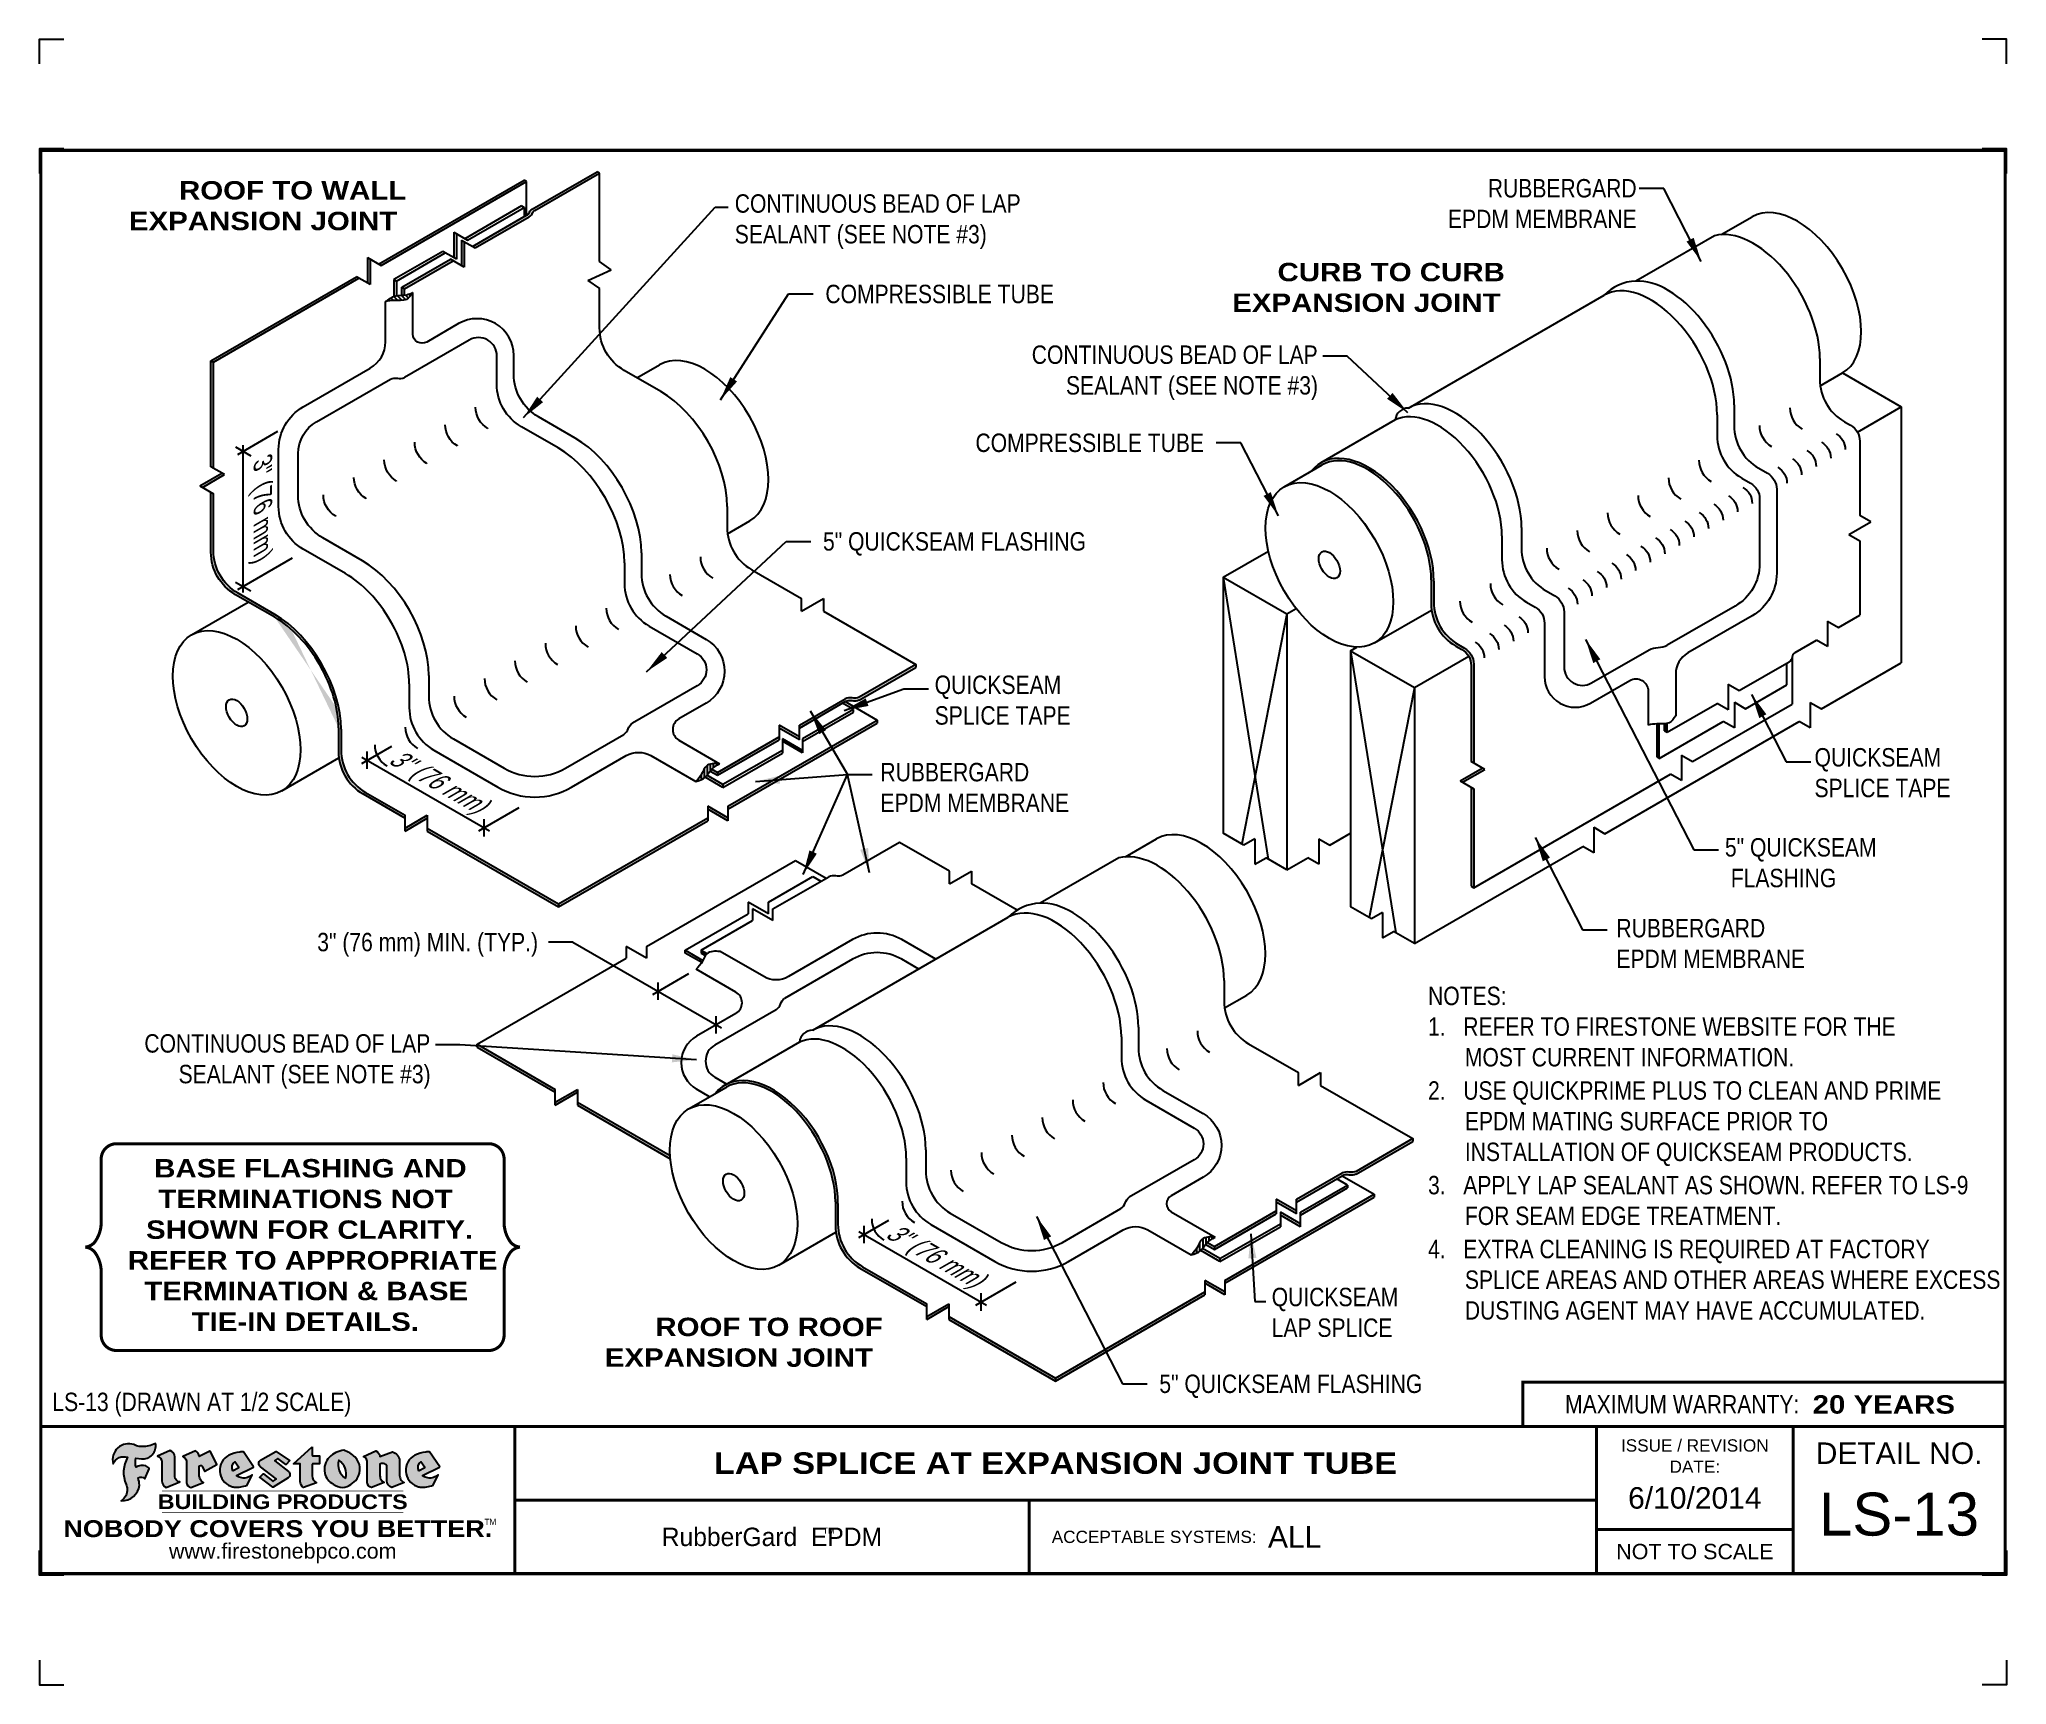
# Model space of a CAD drawing. Header units: inches. Extents: x 121.4 to 141.5, y 78.7 to 95.5.
import ezdxf
from ezdxf.enums import TextEntityAlignment as Align

# ---------------------------------------------------------------- set-up
doc = ezdxf.new("R2010")
doc.units = ezdxf.units.IN
doc.header["$MEASUREMENT"] = 0
doc.layers.get('0').update_dxf_attribs({"linetype": 'CONTINUOUS'})
doc.layers.get('DEFPOINTS').update_dxf_attribs({"linetype": 'CONTINUOUS'})
for name, color, linetype in [('FSBP-ANNO-NOTE', 7, 'CONTINUOUS'), ('FSBP-MEMBRANE', 7, 'CONTINUOUS'), ('FSBP-OTHER', 7, 'CONTINUOUS'), ('FSBP-SEALANTS', 1, 'CONTINUOUS'), ('FSBP-TTLB', 7, 'CONTINUOUS'), ('FSBP-TTLB-BORDER', 7, 'CONTINUOUS'), ('FSBP-TTLB-TEXT', 7, 'CONTINUOUS'), ('FSBP-WOOD', 7, 'CONTINUOUS')]:
    doc.layers.add(name, color=color, linetype=linetype)
doc.styles.add('FSBP_ARIAL', font='arial.ttf')
doc.styles.add('FSBP_ARIAL_BOLD', font='')
doc.styles.add('FSBP_ARIAL_NAR', font='ARIALN.TTF')
doc.styles.add('FSBP_BANKGOTHIC', font='bgothm.ttf')
doc.styles.get('FSBP_ARIAL_BOLD').set_extended_font_data('Arial Black')
doc.dimstyles.new('FSBP-LEADER', dxfattribs={"dimtxt": 0.1875, "dimasz": 0.25, "dimexe": 0.0625, "dimexo": 0.125, "dimgap": 0.125, "dimtad": 0, "dimtih": 1, "dimtoh": 1, "dimdec": 4, "dimzin": 0, "dimdsep": 46, "dimlunit": 4, "dimtxsty": 'FSBP_ARIAL_NAR', "dimcen": 0.09375, "dimclrd": 256, "dimclre": 256, "dimclrt": 256, "dimadec": 0, "dimazin": 0, "dimtfac": 1, "dimtdec": 4, "dimtofl": 0, "dimtmove": 0, "dimatfit": 3, "dimfxl": 1, "dimtolj": 1, "dimtzin": 0, "dimlwd": -1, "dimlwe": -1, "dimarcsym": 0})

msp = doc.modelspace()

# ---------------------------------------------------------------- texts
at = {"layer": 'DEFPOINTS', "style": 'FSBP_ARIAL_NAR'}
msp.add_text('LS-13 (DRAWN AT 1/2 SCALE)', height=0.1875, dxfattribs=at).set_placement((121.5798584845296, 81.60429549643607), align=Align.MIDDLE_LEFT)
at = {"layer": 'FSBP-ANNO-NOTE', "style": 'FSBP_ARIAL_NAR'}
for s, p in [('COMPRESSIBLE TUBE', (129.4506420707318, 92.89099074032823)), ('5" QUICKSEAM FLASHING', (129.4263411920771, 90.3705222779356)), ('5" QUICKSEAM FLASHING', (132.8510682022736, 81.78878234533263))]:
    msp.add_text(s, height=0.1875, dxfattribs=at).set_placement(p, align=Align.MIDDLE_LEFT)
for s, p in [('COMPRESSIBLE TUBE', (133.3056168065067, 91.37495101313709)), ('3" (76 mm) MIN. (TYP.)', (126.5247618016885, 86.2887193183751))]:
    msp.add_text(s, height=0.1875, dxfattribs=at).set_placement(p, align=Align.MIDDLE_RIGHT)
for rotation, oblique, p in [(270, 329.9999999999999, (123.7005155087299, 90.65091428238074)), (329.9999999999994, 30, (125.4830942926786, 87.914350275175)), (329.9999999999994, 30, (130.5429152690974, 83.08371556117346))]:
    msp.add_text('3" (76 mm)', height=0.1875, rotation=rotation, dxfattribs=dict(at, oblique=oblique)).set_placement(p, align=Align.MIDDLE)
at = {"layer": 'FSBP-ANNO-NOTE', "char_height": 0.1875, "attachment_point": 1}
for s, width, gutter_width, heights, insert, style in [('\\pi0.71045;ROOF TO WALL \\P\\pi0.20039;EXPANSION JOINT ', 2.895348960482806, 5, [0.5972743039928945], (122.158574623485, 94.04079195674603), 'FSBP_ARIAL_BOLD'), ('\\pi0.60272;RUBBERGARD \\P\\pi0.19715;EPDM MEMBRANE', 2.089672287398571, 5, [0.5972743039928945], (135.5929030133229, 94.06163808522979), 'FSBP_ARIAL_NAR'), ('CONTINUOUS BEAD OF LAP SEALANT (SEE NOTE #3)', 3.569553576347971, 5, [0.5972743039928945], (128.5279446753157, 93.90638109846623), 'FSBP_ARIAL_NAR'), ('\\pi0.5782; CURB TO CURB \\P\\pi0.20039;EXPANSION JOINT ', 2.895348960482806, 5, [0.5972743039928945], (133.3925983684567, 93.20814844706001), 'FSBP_ARIAL_BOLD'), ('\\pi0.67737;CONTINUOUS BEAD OF LAP \\P\\pi1.0262;SEALANT (SEE NOTE #3)', 3.569553576347971, 5, [0.5972743039928945], (130.8742960368982, 92.36634251137002), 'FSBP_ARIAL_NAR'), ('QUICKSEAM SPLICE TAPE', 2.089672287398571, 5, [0.5972743039928945], (130.5634449979189, 89.00374289695537), 'FSBP_ARIAL_NAR'), ('QUICKSEAM SPLICE TAPE', 1.467257420423266, 5, [0.5972743039928945], (139.522096160661, 88.26461192245006), 'FSBP_ARIAL_NAR'), ('RUBBERGARD EPDM MEMBRANE', 2.089672287398571, 5, [0.5972743039928945], (130.0110335148129, 88.11373230080426), 'FSBP_ARIAL_NAR'), ('5" QUICKSEAM \\P FLASHING', 1.651569652443868, 5, [0.5972743039928945], (138.6097449848785, 87.34744664220852), 'FSBP_ARIAL_NAR'), ('RUBBERGARD EPDM MEMBRANE', 2.089672287398571, 5, [0.5972743039928945], (137.504884503458, 86.52421232175402), 'FSBP_ARIAL_NAR'), ('\\pi-0.375,l0.375,t0.1875,0.375;NOTES:\\P1.   REFER TO FIRESTONE WEBSITE FOR THE                MOST CURRENT INFORMATION.\\P{\\H0.083333x;\\P\\pt0.375;}2.   USE QUICKPRIME PLUS TO CLEAN AND PRIME  EPDM MATING SURFACE PRIOR TO \\P\\pi0;INSTALLATION OF QUICKSEAM PRODUCTS.\\P\\pi-0.375;{\\H0.083333x;\\P}3.   APPLY LAP SEALANT AS SHOWN. REFER TO LS-9 FOR SEAM EDGE TREATMENT.\\P{\\H0.083333x;\\P}4.   EXTRA CLEANING IS REQUIRED AT FACTORY SPLICE AREAS AND OTHER AREAS WHERE EXCESS DUSTING AGENT MAY HAVE ACCUMULATED.', 5.85804401305262, 23.08110225731588, [4.023462002730357], (135.5870693979996, 85.83400285682487), 'FSBP_ARIAL_NAR'), ('\\pi0.67737;CONTINUOUS BEAD OF LAP \\P\\pi1.0262;SEALANT (SEE NOTE #3)', 3.569553576347971, 5, [0.5972743039928945], (121.8387949642638, 85.35008068880961), 'FSBP_ARIAL_NAR'), ('\\pi0.29041;BASE FLASHING AND \\P\\pi0.33281;TERMINATIONS NOT \\P\\pi0.20753;SHOWN FOR CLARITY. \\P\\pi0.021883;REFER TO APPROPRIATE \\P\\pi0.18962;TERMINATION & BASE \\P\\pi0.67161;TIE-IN DETAILS. ', 3.635298983761459, 5, [2.016592027635856], (122.3259272483842, 84.07807745390804), 'FSBP_ARIAL_BOLD'), ('QUICKSEAM \\PLAP SPLICE', 1.38275440747384, 5, [0.5873286729547589], (133.9949613551107, 82.76659842093068), 'FSBP_ARIAL_NAR'), ('\\pi0.63517;ROOF TO ROOF \\P\\pi0.11999;EXPANSION JOINT ', 2.814953863147821, 5, [0.5972743039928945], (127.0839842009664, 82.461878018883), 'FSBP_ARIAL_BOLD')]:
    msp.add_mtext_dynamic_manual_height_columns(s, width=width, gutter_width=gutter_width, heights=heights, dxfattribs=dict(at, insert=insert, style=style))

# ---------------------------------------------------------------- blocks, each defined once
blk = doc.blocks.new('TTLB-EPDM_1')
at = {"layer": 'FSBP-TTLB-TEXT'}
h = blk.add_hatch(color=1, dxfattribs=at)
edge = h.paths.add_edge_path()
edge.add_arc((1.037309769669573, -0.1982514792917306), 0.1319107607348553, 264.0410451462098, 370.3106169565175)
edge.add_arc((1.027551646585694, 0.1214293576525799), 0.3273056962876235, 270.05058356628535, 295.23459397187514, ccw=False)
edge.add_arc((1.022801957313345, -0.06680179986895154), 0.1391656561713503, 249.3281275763668, 272.0749124149863, ccw=False)
edge.add_line((0.9736743133014443, -0.1970076156048179), (0.9474927838574558, -0.1852745150568325))
edge.add_arc((0.8939498971398288, -0.3394262635682071), 0.1631857907024099, 70.84590087378872, 194.3325259843273)
edge.add_arc((0.8444260109029493, -0.4259936440910768), 0.1179914261095279, 70.96950098067128, 156.9641407594482, ccw=False)
edge.add_arc((1.153141409296894, -0.4684497516079468), 0.3110405457095052, 150.3231137483159, 203.2084295854517)
edge.add_arc((0.7562495500622943, -0.6412608153899899), 0.1218587156617311, 0.8849157075190988, 24.34668939894999, ccw=False)
edge.add_arc((0.7493781665697374, -0.6475258110744375), 0.1289731377238325, -58.36655102076742, 3.6216782311386737, ccw=False)
edge.add_arc((0.8256699029544474, -0.5792158350996106), 0.1783301886510354, 267.2205474105585, 354.1381621173521)
edge.add_arc((0.7903121048625305, -0.6011409294291745), 0.212787892960859, 0.9996158580669322, 21.00503380861244)
edge.add_arc((1.01880712263941, -0.5666691048185161), 0.05136395668415847, 40.82117713173261, 125.52727787225791, ccw=False)
edge.add_line((1.057676976260041, -0.5330924682126437), (1.102776947655911, -0.4308018311949837))
edge.add_arc((1.040858222524664, -0.4699705673995949), 0.07326744446031509, 32.31675181867256, 66.31481236598174)
edge.add_arc((1.032262518825329, -0.5063316993097662), 0.1102246948011782, 69.8179132332389, 125.254734720681)
edge.add_arc((1.127708877207287, -0.368959353531244), 0.1659710644737306, 164.1569669952081, 196.5811013160487, ccw=False)
edge.add_line((0.9680425188342383, -0.3236487780942383), (1.023615334387159, -0.3294494641845773))
h = blk.add_hatch(color=1, dxfattribs=at)
edge = h.paths.add_edge_path()
edge.add_line((1.275239419159561, -0.6223407783464694), (1.415345367376062, -0.5660418822574371))
edge.add_arc((1.421019305783958, -0.5090099247487757), 0.05731350411836949, 181.9717871001989, 264.31851000495806, ccw=False)
edge.add_line((1.363739737527226, -0.5109819325197265), (1.363412352251203, -0.3102363679013962))
edge.add_arc((1.294263659668751, -0.3103491388303989), 0.06914878453844908, 0.0934405599591014, 72.42834396969012)
edge.add_line((1.315139561173908, -0.2444268274366692), (1.186839444240604, -0.3024209471341379))
edge.add_arc((1.175246268095289, -0.3585110609420917), 0.05727567197445628, -0.017399788185912257, 78.322067691347, ccw=False)
edge.add_line((1.232521937428658, -0.3585284546236807), (1.232574268422297, -0.555126496687123))
edge.add_arc((1.305699496415486, -0.5558575689677219), 0.07312888236350451, 179.4272023230205, 245.3845503102953)
h = blk.add_hatch(color=1, dxfattribs=at)
edge = h.paths.add_edge_path()
edge.add_line((1.792026821926584, -0.3839679064720229), (1.722158956877934, -0.2518542302253621))
edge.add_arc((1.720119655279638, -0.2529327078887852), 0.002306916790721817, 27.87197133405656, 117.3766794470751)
edge.add_line((1.719058846382097, -0.250884159729182), (1.610638460368705, -0.3070279753467702))
edge.add_arc((1.547088841662962, -0.3061026658494403), 0.06355635479880145, 359.165808011073, 425.8793658831422)
edge.add_line((1.573061729235633, -0.2480956029480268), (1.446879247402876, -0.3051325108639702))
edge.add_arc((1.407812067100189, -0.370357133046621), 0.07602957263902092, -3.441403975725109, 59.07992244284969, ccw=False)
edge.add_line((1.483704536400296, -0.3749210150788969), (1.483704536400296, -0.5723838140635706))
edge.add_arc((1.54053746518044, -0.568254406115083), 0.05698275005415228, 184.1557352478595, 255.3066498366543)
edge.add_line((1.526084036778343, -0.6233736605654059), (1.657291340682093, -0.570650514527486))
edge.add_arc((1.688298576827198, -0.5021390388423987), 0.0752015358480571, 207.5160880841914, 245.649226723163, ccw=False)
edge.add_arc((1.721050197024907, -0.4914488168456328), 0.1093332836229113, 179.4823365255141, 204.5537900001094, ccw=False)
edge.add_line((1.611721375809452, -0.4904610114968335), (1.611721375809452, -0.4126404716788983))
edge.add_arc((1.628589765097195, -0.414159299036043), 0.01693662875851176, 28.356188110622725, 174.8549701683585, ccw=False)
edge.add_arc((1.627340435522395, -0.4197189881350504), 0.02111886817708033, 22.216893572439517, 40.10213956426492, ccw=False)
edge.add_line((1.646891420738257, -0.4117336534413738), (1.666638796144639, -0.4549750258192233))
edge.add_arc((1.668737246926742, -0.4540167099035481), 0.002306916790685496, 204.545128184284, 299.6323508190091)
edge.add_line((1.669877862091766, -0.4560219186518992), (1.791128135493295, -0.3870515928837648))
edge.add_line((1.791128135493295, -0.3870515928837648), (1.792026821926584, -0.3839679064720229))
h = blk.add_hatch(color=1, dxfattribs=at)
h.paths.add_polyline_path([(2.063388732080512, -0.2583237030618903, 0.02524281661523788), (2.025024361750752, -0.2610532129309178, 0.1213611957758757), (1.901773912052249, -0.3008158885520373, 0.6151668103976068), (1.93274136141747, -0.6099060679591872, 0.05306812109568645), (1.967936229862175, -0.617865745600497, 0.1150932231766138), (2.099126721549737, -0.5994933789882708), (2.151195569562105, -0.4944891916583316, -0.08755405562188731), (2.104230609512001, -0.5187113292177372, -0.265591761123442), (1.992692314386659, -0.5010701623316862), (2.165347897647223, -0.4141184325909109, 0.4518949533370738), (2.166222728871162, -0.4107679608846269)])
h.paths.add_polyline_path([(2.014217313945437, -0.4188965037300676), (1.951113654018855, -0.4515330109460507, -0.3720533890450154), (1.973177450672722, -0.3607130665457561)], flags=16)
h = blk.add_hatch(color=1, dxfattribs=at)
edge = h.paths.add_edge_path()
edge.add_arc((2.260407392426802, -0.3775796671688782), 0.04152450223225729, 123.20805433950699, 232.2027298779723, ccw=False)
edge.add_line((2.237665217914071, -0.3428366421988329), (2.393535971665983, -0.2540943745380986))
edge.add_arc((2.394677353533142, -0.2560991469722482), 0.002306916790741334, 55.64644466176611, 119.65426054492559, ccw=False)
edge.add_line((2.395979141996861, -0.2541946229174954), (2.531809646140459, -0.3470380726374032))
edge.add_arc((2.530468902927946, -0.3489153772789875), 0.002306916790700397, -42.731101238422525, 54.4661353739603, ccw=False)
edge.add_line((2.532163440279987, -0.3504807552658491), (2.498457913851155, -0.3869673252714421))
edge.add_arc((2.496763376499139, -0.3854019472845934), 0.002306916790672934, 233.7527076894875, 317.26889876138785, ccw=False)
edge.add_line((2.495399362263356, -0.38726241234572), (2.413849913492982, -0.3274738082119626))
edge.add_arc((2.412485899257181, -0.3293342732731342), 0.002306916790720064, 53.75270768979358, 124.4135619297835)
edge.add_line((2.41118211687575, -0.3274311136421062), (2.382933981293377, -0.346782838468144))
edge.add_arc((2.38423776367478, -0.3486859980991606), 0.002306916790694898, 124.4135619293799, 231.8459020253626)
edge.add_line((2.382812599816248, -0.3505000469010184), (2.519899969301207, -0.4581994452042721))
edge.add_arc((2.494247019847682, -0.4908523236374461), 0.04152450223225742, -55.21225898295222, 51.84590202520428, ccw=False)
edge.add_line((2.517938320565804, -0.5249552055672808), (2.364434947484597, -0.6179520922513717))
edge.add_arc((2.36323960192349, -0.6159790200102006), 0.002306916790726996, 233.2955624372927, 301.20872157023314, ccw=False)
edge.add_line((2.361860787187538, -0.6178285429225383), (2.231266621301074, -0.5204709167214361))
edge.add_arc((2.232647938930649, -0.5186232623475259), 0.002306916790697672, 135.5134179846393, 233.21798691998708, ccw=False)
edge.add_line((2.231002150870836, -0.5170067083764565), (2.262839375599356, -0.4845937328397696))
edge.add_arc((2.264485163659225, -0.4862102868108537), 0.002306916790748497, 53.0352839999411, 135.513417985369, ccw=False)
edge.add_line((2.265872365996302, -0.4843670465239001), (2.361834678328762, -0.5565872257804898))
edge.add_arc((2.363221880665761, -0.5547439854936304), 0.002306916790627066, 233.0352840000685, 302.2362632414394)
edge.add_line((2.36445241715569, -0.5566953042850713), (2.39428499383348, -0.5378823484768844))
edge.add_arc((2.393054457343549, -0.5359310296853765), 0.002306916790685166, 302.2362632406177, 412.2027298768422)
edge.add_line((2.394468296066179, -0.5341081404551886), (2.234958295420142, -0.4103916733127022))
h = blk.add_hatch(color=1, dxfattribs=at)
edge = h.paths.add_edge_path()
edge.add_line((2.763460561272041, -0.2072496393923444), (2.763460561272041, -0.2969520779963801))
edge.add_arc((2.765767478062699, -0.2969520779963943), 0.00230691679065842, 179.9999999996471, 269.9999999996471)
edge.add_line((2.765767478062685, -0.2992589947870528), (2.835417693520355, -0.2992589947870528))
edge.add_arc((2.835417693520355, -0.3015659115777538), 0.002306916790701052, 0, 90, ccw=False)
edge.add_line((2.837724610311056, -0.3015659115777538), (2.837724610311056, -0.3790761307453892))
edge.add_arc((2.83541769352037, -0.3790761307453749), 0.002306916790686842, 269.99999999964706, 359.99999999964706, ccw=False)
edge.add_line((2.835417693520355, -0.3813830475360618), (2.765767478062685, -0.3813830475360618))
edge.add_arc((2.765767478062699, -0.3836899643267202), 0.00230691679065842, 90.00000000035294, 180.0000000003529)
edge.add_line((2.763460561272041, -0.3836899643267344), (2.763460561272041, -0.5033995910642801))
edge.add_arc((2.836735953378943, -0.5071368822038516), 0.07337063740681413, 177.0802527808789, 245.3249543133826)
edge.add_line((2.806105814540615, -0.5738080530967267), (2.674529557384915, -0.6226036013049594))
edge.add_arc((2.708610405062069, -0.564298408791804), 0.06753517344606039, 177.0345319916277, 239.6926428024901, ccw=False)
edge.add_line((2.641165668230087, -0.560804539009709), (2.641165668230087, -0.3836899643267344))
edge.add_arc((2.638858751439429, -0.3836899643267202), 0.00230691679065842, 359.9999999996471, 449.999999999647)
edge.add_line((2.638858751439443, -0.3813830475360618), (2.572857950769389, -0.3813830475360618))
edge.add_line((2.572857950769389, -0.3813830475360618), (2.763460561272041, -0.2072496393923444))
h = blk.add_hatch(color=1, dxfattribs=at)
edge = h.paths.add_edge_path(flags=16)
edge.add_arc((2.940363509127394, -0.4847985213681437), 0.1684614578629418, 344.5558804047865, 417.0140046669545)
edge.add_arc((3.194458079644619, -0.3883534532477785), 0.1684614578629414, 164.5558804047864, 237.0140046669546)
edge = h.paths.add_edge_path()
edge.add_arc((3.069375116502199, -0.4399344555144872), 0.1828726885096673, 136.0914512150047, 191.213418978326)
edge.add_arc((3.064939550433406, -0.4318234379590333), 0.1803148804748503, 194.0167254156723, 240.6663730831859)
edge.add_arc((3.098047041778981, -0.3845058757092554), 0.2378525180183701, 239.2975390661776, 264.2889872773176)
edge.add_arc((3.04884478212623, -0.4190232383793012), 0.203760689247156, 277.1986764832036, 326.503572961274)
edge.add_arc((3.077739326803546, -0.4341046616465112), 0.171374865791709, 325.3768876809902, 406.3828327799087)
edge.add_arc((3.011839488065919, -0.4896144380417797), 0.2571945645850002, 44.28462553519766, 73.82901434867304)
edge.add_arc((3.117152499586992, -0.4983433120546693), 0.2579560664039132, 97.50292863483666, 134.1039137579027)
h = blk.add_hatch(color=1, dxfattribs=at)
edge = h.paths.add_edge_path()
edge.add_line((3.322690228557462, -0.5721896537377091), (3.322690228557462, -0.3749210150788969))
edge.add_arc((3.246797759257384, -0.3703571330465745), 0.076029572638996, 356.5585960242387, 419.0799224428129)
edge.add_line((3.285864939560099, -0.3051325108639702), (3.412047421392799, -0.2480956029480268))
edge.add_arc((3.386074533820159, -0.3061026658494941), 0.06355635479883807, 0.3962622833877276, 65.87936588318718, ccw=False)
edge.add_line((3.449629368605429, -0.3056631084210863), (3.580526418688805, -0.2593848434574539))
edge.add_arc((3.555744121700958, -0.3530904070730321), 0.09692726601172152, 2.366977007666776, 75.18615851992018, ccw=False)
edge.add_line((3.652588689330287, -0.3490873311063041), (3.652588689330287, -0.4883770011386872))
edge.add_arc((3.761877549389556, -0.4914934052703811), 0.1093332836229047, 178.3666365323574, 204.5537900000422)
edge.add_arc((3.729125929191727, -0.5021836272670953), 0.07520153584796169, 207.5160880841711, 245.2240541443093)
edge.add_line((3.697611150971852, -0.5704631245385627), (3.572585913552643, -0.6207021253773775))
edge.add_arc((3.59534718600759, -0.5526356419907701), 0.07177131519198746, 180.3328587115751, 251.51018566665869, ccw=False)
edge.add_line((3.523577081955409, -0.5530525936986663), (3.523577081955409, -0.4153032515383615))
edge.add_arc((3.486319529276879, -0.4148773504126441), 0.0372599868942854, 359.3450650296066, 449.0500281941028)
edge.add_arc((3.482769874121713, -0.4419622099033496), 0.06447454900600783, 86.29402372314017, 119.8211331593848)
edge.add_line((3.450707067966732, -0.3860252459975726), (3.450707067966732, -0.4904610114968335))
edge.add_arc((3.560035889182251, -0.491448816845647), 0.1093332836229751, 179.4823365255069, 204.5537900001023)
edge.add_arc((3.527284268984408, -0.5021390388424952), 0.07520153584796385, 207.5160880841699, 245.6492267231416)
edge.add_line((3.496277032839316, -0.570650514527486), (3.365069728935509, -0.6233736605654059))
edge.add_arc((3.37950248606194, -0.5682868177318081), 0.05694615642555727, 183.9298782390169, 255.318496325343, ccw=False)
h = blk.add_hatch(color=1, dxfattribs=at)
h.paths.add_polyline_path([(3.957695472291277, -0.2583237030618903, 0.02524281661523822), (3.919331101961575, -0.2610532129309178, 0.1085638477195505), (3.807890832595604, -0.2939221658134414, 0.6425897848490651), (3.827048101628293, -0.6099060679591872, 0.05306812109569052), (3.862242970072884, -0.617865745600497, 0.1150932231766133), (3.993433461760503, -0.5994933789882708), (4.045502309772871, -0.4944891916583316, -0.08755405562189084), (3.998537349722767, -0.5187113292177372, -0.2655917611234366), (3.886999054597368, -0.5010701623316862), (4.059654637857989, -0.4141184325909109, 0.4518949533370731), (4.060529469081928, -0.4107679608846269)])
h.paths.add_polyline_path([(3.90852405415626, -0.4188965037300676), (3.845420394229677, -0.4515330109460507, -0.3720533890450147), (3.867484190883488, -0.3607130665457561)], flags=16)
at = {"layer": 'DEFPOINTS', "linetype": 'Continuous', "ltscale": 1.75}
for points in [[(-0.015625, 13.88083333333333), (-0.015625, 14.13083333333333), (0.234375, 14.13083333333333)], [(20.01562500000003, 13.88083333333333), (20.01562500000003, 14.13083333333333), (19.76562500000003, 14.13083333333333)], [(-0.015625, -2.380833333333342), (-0.015625, -2.630833333333342), (0.234375, -2.630833333333342)], [(20.01562500000003, -2.380833333333342), (20.01562500000003, -2.630833333333342), (19.76562500000003, -2.630833333333342)]]:
    blk.add_lwpolyline(points, dxfattribs=at)
at = {"layer": 'DEFPOINTS', "color": 1}
for points in [[(0.234375, 13.015625), (-0.015625, 13.015625), (-0.015625, 12.765625)], [(20.015625, 12.765625), (20.015625, 13.015625), (19.765625, 13.015625)], [(0.234375, -1.515625), (-0.015625, -1.515625), (-0.015625, -1.265625)], [(20.015625, -1.265625), (20.015625, -1.515625), (19.765625, -1.515625)]]:
    blk.add_lwpolyline(points, dxfattribs=at)
at = {"layer": 'FSBP-TTLB', "const_width": 0.03125}
blk.add_lwpolyline([(15.09028770518938, 0), (20, 0), (20, 0.4512598240669945), (15.09028770518938, 0.4512598240669945)], close=True, dxfattribs=at)
for points in [[(0, 0), (0, -1.5), (20, -1.5), (20, 0), (0, 0)], [(4.825208527206769, 0), (4.825208527206769, -0.75)], [(15.84028770518938, 0), (15.84028770518938, -1.5)], [(17.84110496735593, 0), (17.84110496735593, -1.5)], [(20, 0), (20, -1.5)], [(4.825208527206769, -0.75), (15.84028770518938, -0.75)], [(4.825208527206769, -0.75), (4.825208527206769, -1.5)], [(15.84028770518938, -1.048740175933006), (17.84110496735593, -1.048740175933006)]]:
    blk.add_lwpolyline(points, dxfattribs=at)
at = {"layer": 'FSBP-TTLB-BORDER', "const_width": 0.03125}
blk.add_lwpolyline([(20, 0), (20, 13), (0, 13), (0, 0)], dxfattribs=at)
at = {"layer": 'FSBP-TTLB-TEXT', "color": 1}
blk.add_line((0.7358432058323388, -0.379822754145593), (0.7358432058323388, -0.379822754145593), dxfattribs=at)
for points in [[(1.023615323725323, -0.3294494630716969, 0.5000510906601082), (1.167090420776901, -0.1746414942047778, -0.1103304102359608), (1.027840608309816, -0.2058762110801382, -0.09957876667165425), (0.9736743133014443, -0.1970076156048179), (0.9474927838574558, -0.1852745150568325, 0.5978159689075124), (0.7358432058323388, -0.379822754145593, -0.3938834584182213), (0.8828996422548698, -0.3144510229727047, 0.2349406564350952), (0.86727108227484, -0.5910237178633082, -0.1027304183841549), (0.8780937320133262, -0.6393788197974146, -0.2772692352614086), (0.8170223912655956, -0.7573362346216896, 0.3985429150902959), (1.003067614090241, -0.5974286950643517, 0.0875124847930418), (0.9889600163401155, -0.5248671157293501, -0.3874031597924062), (1.057676976260041, -0.5330924682126437), (1.102776947655911, -0.4308018311949837, 0.1494423498871741), (1.07029056398062, -0.4028746979725923, 0.2467195073738216), (0.9686394281704906, -0.4163228904100862, -0.1424285161541127), (0.9680425188342383, -0.3236487780942383), (1.023615334387159, -0.3294494641845773)], [(2.166222728871162, -0.4107679608846269), (2.063388732080512, -0.2583237030618903, 0.02524281661523788), (2.025024361750752, -0.2610532129309178, 0.1085638477195265), (1.913584092384895, -0.2939221658134414, 0.6425897848491228), (1.93274136141747, -0.6099060679591872, 0.05306812109568648), (1.967936229862175, -0.617865745600497, 0.1150932231766137), (2.099126721549737, -0.5994933789882708), (2.151195569562105, -0.4944891916583316, -0.0875540556218873), (2.104230609512001, -0.5187113292177372, -0.2655917611234418), (1.992692314386659, -0.5010701623316862), (2.165347897647223, -0.4141184325909109)], [(2.763460561272041, -0.2072496393923444), (2.763460561272041, -0.2969520779963801, 0.4142135623730958), (2.765767478062685, -0.2992589947870528), (2.835417693520355, -0.2992589947870528, -0.414213562373095), (2.837724610311056, -0.3015659115777538), (2.837724610311056, -0.3790761307453892, -0.4142135623730938), (2.835417693520355, -0.3813830475360618), (2.765767478062685, -0.3813830475360618, 0.4142135623730958), (2.763460561272041, -0.3836899643267344), (2.763460561272041, -0.5033995910642801, 0.3068985753588853), (2.806105814540615, -0.5738080530967267), (2.674529557384915, -0.6226036013049594, -0.2804194150632976), (2.641165668230087, -0.560804539009709), (2.641165668230087, -0.3836899643267344, 0.414213562373095), (2.638858751439443, -0.3813830475360618), (2.572857950769389, -0.3813830475360618), (2.763460561272041, -0.2072496393923444)], [(4.060529469081928, -0.4107679608846269), (3.957695472291277, -0.2583237030618903, 0.02524281661523788), (3.919331101961575, -0.2610532129309178, 0.1085638477195265), (3.807890832595604, -0.2939221658134414, 0.6425897848491228), (3.827048101628293, -0.6099060679591872, 0.05306812109568648), (3.862242970072884, -0.617865745600497, 0.1150932231766137), (3.993433461760503, -0.5994933789882708), (4.045502309772871, -0.4944891916583316, -0.0875540556218873), (3.998537349722767, -0.5187113292177372, -0.2655917611234418), (3.886999054597368, -0.5010701623316862), (4.059654637857989, -0.4141184325909109)], [(4.059654637857989, -0.4141184325909109, 0.4518949533370731), (4.060529469081928, -0.4107679608846269, 0.4518949533370731)]]:
    blk.add_lwpolyline(points, format="xyb", dxfattribs=at)
for points in [[(1.275239419159561, -0.6223407783464694), (1.415345367376062, -0.5660418822574371, -0.3756100036733062), (1.363739737527226, -0.5109819325197265), (1.363412352251203, -0.3102363679013962, 0.3265360292958048), (1.315139561173908, -0.2444268274366692), (1.186839444240604, -0.3024209471341379, -0.3557863980845349), (1.232521937428658, -0.3585284546236807), (1.232574268422297, -0.555126496687123, 0.2960110723418457)], [(1.792026821926584, -0.3839679064720229), (1.722158956877934, -0.2518542302253621, 0.4116839150163434), (1.719058846382097, -0.250884159729182), (1.610638460368705, -0.3070279753467702, 0.2996033003794034), (1.573061729235633, -0.2480956029480268), (1.446879247402876, -0.3051325108639702, -0.2797757560995365), (1.483704536400296, -0.3749210150788969), (1.483704536400296, -0.5723838140635706, 0.320828638474519), (1.526084036778343, -0.6233736605654059), (1.657291340682093, -0.570650514527486, -0.1679398621276611), (1.621603752698661, -0.5368819723450571, -0.1098333365370753), (1.611721375809452, -0.4904610114968335), (1.611721375809452, -0.4126404716788983, -0.743334502655012), (1.64349420176768, -0.4061152228778298, -0.07819791644735608), (1.646891420738257, -0.4117336534413738), (1.666638796144639, -0.4549750258192233, 0.4404648714563479), (1.669877862091766, -0.4560219186518992), (1.791128135493295, -0.3870515928837648)], [(1.951113654018855, -0.4515330109460507), (2.014217313945437, -0.4188965037300676), (1.973177450672722, -0.3607130665457561, 0.3720533890450154)], [(2.234958295420142, -0.4103916733127022, -0.5150044486718882), (2.237665217914071, -0.3428366421988329), (2.393535971665983, -0.2540943745380986, -0.2867822934100265), (2.395979141996861, -0.2541946229174954), (2.531809646140459, -0.3470380726374032, -0.4515027974650387), (2.532163440279987, -0.3504807552658491), (2.498457913851155, -0.3869673252714421, -0.3814439164929681), (2.495399362263356, -0.38726241234572), (2.413849913492982, -0.3274738082119626, 0.3184718635035665), (2.41118211687575, -0.3274311136421062), (2.382933981293377, -0.346782838468144, 0.5064094529656681), (2.382812599816248, -0.3505000469010184), (2.519899969301207, -0.4581994452042721, -0.5043597839115849), (2.517938320565804, -0.5249552055672808), (2.364434947484597, -0.6179520922513717, -0.3053163970316367), (2.361860787187538, -0.6178285429225383), (2.231266621301074, -0.5204709167214361, -0.4541703869768119), (2.231002150870836, -0.5170067083764565), (2.262839375599356, -0.4845937328397696, -0.3762644290664977), (2.265872365996302, -0.4843670465239001), (2.361834678328762, -0.5565872257804898, 0.3114700032088108), (2.36445241715569, -0.5566953042850713), (2.39428499383348, -0.5378823484768844, 0.520381097387146), (2.394468296066179, -0.5341081404551886)], [(2.937624918725987, -0.3131105398334029, 0.2452625673097023), (2.889993533867141, -0.4754966266250307, 0.2064059665179019), (2.976604338974084, -0.5890186876871866, 0.1094800500670344), (3.074378098474654, -0.6211778035979165, 0.2185147641853038), (3.218764944843201, -0.5314757029352819, 0.3689489483072479), (3.195959963110113, -0.3100352223135445, 0.1296305888694145), (3.0834694040758, -0.242595816912754, 0.1610736375384317)], [(3.10274193015772, -0.5296595419651595, 0.3271311138286319), (3.032079658614293, -0.3434924326507627, 0.3271311138286322)], [(3.322690228557462, -0.5721896537377091), (3.322690228557462, -0.3749210150788969, 0.2797757560995341), (3.285864939560099, -0.3051325108639702), (3.412047421392799, -0.2480956029480268, -0.2937618496109166), (3.449629368605429, -0.3056631084210863), (3.580526418688805, -0.2593848434574539, -0.3288760160581939), (3.652588689330287, -0.3490873311063041), (3.652588689330287, -0.4883770011386872, 0.114762897203527), (3.662431105063263, -0.536926560769686, 0.166032965990522), (3.697611150971852, -0.5704631245385627), (3.572585913552643, -0.6207021253773775, -0.3209557512194564), (3.523577081955409, -0.5530525936986663), (3.523577081955409, -0.4153032515383615, 0.4127061514896111), (3.48693727661589, -0.3776224848030694, 0.1473421876160361), (3.450707067966732, -0.3860252459975726), (3.450707067966732, -0.4904610114968335, 0.1098333365370753), (3.460589444855941, -0.5368819723450855, 0.1679398621276611), (3.496277032839316, -0.570650514527486), (3.365069728935509, -0.6233736605654059, -0.3219729545308964), (3.322690228557462, -0.5721896537377091, 29.1476284739)], [(3.845420394229677, -0.4515330109460507), (3.90852405415626, -0.4188965037300676), (3.867484190883488, -0.3607130665457561, 0.3720533890450154)]]:
    blk.add_lwpolyline(points, format="xyb", close=True, dxfattribs=at)
at = {"layer": 'FSBP-TTLB-TEXT'}
for points, const_width in [([(1.233926579809207, -0.6584455781731435), (3.691229482685259, -0.6584455781731577)], 0.0078125), ([(10.06152282927678, -0.75), (10.06152282927678, -1.5)], 0.03125), ([(1.233926579809207, -0.8761560960495984), (3.691229482685259, -0.8761560960495842)], 0.0078125)]:
    blk.add_lwpolyline(points, dxfattribs=dict(at, const_width=const_width))
at = {"layer": 'FSBP-TTLB-TEXT', "color": 1}
for centre, start, end in [((1.789987520328282, -0.3850463841354355), 299.6323508193319, 27.87197133380463), ((2.164310260790558, -0.412058050385383), 296.7304547840455, 34.00233684987403)]:
    blk.add_arc(centre, 0.00230691679068068, start, end, dxfattribs=at)
at = {"layer": 'FSBP-TTLB-TEXT', "style": 'FSBP_ARIAL_NAR'}
blk.add_text('MAXIMUM WARRANTY:', height=0.1875, dxfattribs=at).set_placement((17.90516569312837, 0.2256299120335257), align=Align.MIDDLE_RIGHT)
at = {"layer": 'FSBP-TTLB-TEXT'}
for s, height, style, p in [('ISSUE / REVISION', 0.125, 'FSBP_ARIAL', (16.84069633627263, -0.1938496373466023)), ('DETAIL NO.', 0.21875, 'FSBP_ARIAL', (18.92055248367797, -0.2724398367368792)), ('DATE:', 0.125, 'FSBP_ARIAL', (16.84069633627263, -0.409973105348854)), ('www.firestonebpco.com', 0.15625, 'FSBP_ARIAL', (2.462578031247233, -1.268657306740124)), ('RubberGard  EPDM', 0.1875, 'FSBP_BANKGOTHIC', (7.443365678241776, -1.125)), ('TM', 0.0625, 'FSBP_BANKGOTHIC', (8.023397742165457, -1.062518816683806)), ('NOT TO SCALE', 0.15625, 'FSBP_ARIAL', (16.84069633627263, -1.274370087966503))]:
    blk.add_text(s, height=height, dxfattribs=dict(at, style=style)).set_placement(p, align=Align.MIDDLE_CENTER)
at = {"layer": 'FSBP-TTLB-TEXT', "lineweight": 18, "style": 'FSBP_ARIAL_BOLD'}
blk.add_text('BUILDING PRODUCTS', height=0.1484375, dxfattribs=at).set_placement((2.462578031247233, -0.7673008371113639), align=Align.MIDDLE_CENTER)
at = {"layer": 'FSBP-TTLB-TEXT', "color": 1}
for s, height, style, p in [('NOBODY COVERS YOU BETTER.', 0.171875, 'FSBP_ARIAL_BOLD', (2.412604263603384, -1.041650450587369)), ('TM', 0.0625, 'FSBP_BANKGOTHIC', (4.576671173373001, -0.9725745042934193))]:
    blk.add_text(s, height=height, dxfattribs=dict(at, style=style)).set_placement(p, align=Align.MIDDLE_CENTER)
at = {"layer": 'FSBP-TTLB-TEXT', "style": 'FSBP_ARIAL'}
blk.add_text('ACCEPTABLE SYSTEMS:', height=0.125, dxfattribs=at).set_placement((10.29281281591562, -1.125), align=Align.MIDDLE_LEFT)
at = {"layer": 'FSBP-TTLB-TEXT'}
for tag, height, style, p in [('MAXIMUM_WARRANTY', 0.1875, 'FSBP_ARIAL_BOLD', (18.03987100774941, 0.2240244307510579)), ('ACCPT_SYSTEMS', 0.21875, 'FSBP_ARIAL', (12.49438170418193, -1.125))]:
    blk.add_attdef(tag, text='', height=height, dxfattribs=dict(at, style=style)).set_placement(p, align=Align.MIDDLE_LEFT)
for tag, height, style, p in [('DETAIL_DESCP_LINE_1', 0.21875, 'FSBP_ARIAL_BOLD', (10.33118450231211, -0.3736318192489421)), ('ISSUE_REV_DATE', 0.21875, 'FSBP_ARIAL', (16.84069633627263, -0.7282559425942452)), ('DETAIL_NUMBER', 0.4375, 'FSBP_ARIAL', (18.91941590748775, -0.8931630692489421))]:
    blk.add_attdef(tag, text='', height=height, dxfattribs=dict(at, style=style)).set_placement(p, align=Align.MIDDLE_CENTER)

# ---------------------------------------------------------------- hatches: boundary and pattern name
at = {"layer": 'FSBP-MEMBRANE'}
h = msp.add_hatch(color=256, dxfattribs=at)
h.paths.add_polyline_path([(129.9772235232665, 88.52004015570901), (129.9772235232665, 88.55004015570901), (128.4585417774312, 87.67322884093764), (128.4585417774312, 87.64322884093764)])
h.paths.add_polyline_path([(128.252854397265, 87.67322884093767), (128.252854397265, 87.64322884093765), (128.4585417774312, 87.52447517662979), (128.4585417774312, 87.55447517662981)])
h.paths.add_polyline_path([(126.7341726514299, 86.67766386185848), (126.7341726514299, 86.64766386185848), (128.2528543972651, 87.52447517662984), (128.2528543972651, 87.55447517662984)])
h.paths.add_polyline_path([(126.7341726514299, 86.64766386185848), (126.7341726514299, 86.67766386185848), (125.3965025050364, 87.44996808096575), (125.3965025050364, 87.41996808096577)])
h.paths.add_polyline_path([(125.1708245190849, 87.44996808096569), (125.1708245190849, 87.41996808096573), (125.3965025050364, 87.550263326905), (125.3965025050364, 87.58026332690496)], flags=17)
edge = h.paths.add_edge_path()
edge.add_line((125.170824519085, 87.58026332690496), (124.768932424297, 87.81229583601595))
edge.add_arc((125.018932424297, 88.24530853790819), 0.5000000000000134, 180, 240.0000000000025, ccw=False)
edge.add_line((124.518932424297, 88.24530853790819), (124.518932424297, 88.45696348920332))
edge.add_ellipse((123.8434326093451, 88.84696348920335), major_axis=(-0.477650499842743, 0.8273149339882706), ratio=0.5773502691896161, start_angle=224.9999999999999, end_angle=314.9999999999985)
edge.add_line((123.8434326093446, 89.62696348920363), (123.4698943186203, 89.84262592190592))
edge.add_arc((123.7198943186202, 90.27563862379819), 0.5000000000000181, 180, 240.0000000000055, ccw=False)
edge.add_line((123.2198943186202, 90.27563862379819), (123.2198943186202, 90.85534713343355))
edge.add_line((123.2198943186202, 90.85534713343355), (123.1939135565067, 90.87034713343354))
edge.add_line((123.1939135565067, 90.87034713343354), (123.1939135565067, 90.26063862379817))
edge.add_arc((123.6939135565067, 90.26063862379817), 0.5, 180, 240.0000000000061)
edge.add_line((123.4439135565067, 89.82762592190592), (123.8434326093445, 89.59696348920369))
edge.add_ellipse((123.8434326093451, 88.84696348920335), major_axis=(-0.4592793267718582, 0.7954951288348593), ratio=0.5773502691896403, start_angle=224.9999999999992, end_angle=315.00000000000216, ccw=False)
edge.add_line((124.4929516621834, 88.47196348920588), (124.4929516621834, 88.23030853790827))
edge.add_arc((124.9929516621834, 88.23030853790827), 0.5000000000000067, 180, 240.0000000000039)
edge.add_line((124.7429516621834, 87.79729583601603), (125.170824519085, 87.55026332690501))
edge.add_line((125.170824519085, 87.55026332690501), (125.170824519085, 87.58026332690496))
h.paths.add_polyline_path([(123.0810745635309, 90.93549475640313), (123.1070553256445, 90.92049475640314), (123.3327333115959, 91.05079000234238), (123.3067525494824, 91.06579000234235)])
h.paths.add_polyline_path([(123.1939135565067, 91.13093762531196), (123.2198943186203, 91.11593762531193), (123.2198943186203, 92.19564613494741), (123.1939135565067, 92.2106461349474)])
h.paths.add_polyline_path([(123.2198943186203, 92.19564613494741), (124.7016812084198, 93.05115619465482), (124.6757004463062, 93.06615619465482), (123.1939135565067, 92.2106461349474)])
h.paths.add_polyline_path([(124.7883756985567, 93.00110310743699), (124.8143564606702, 92.98610310743699), (124.8143564606702, 93.24631545630831), (124.7883756985567, 93.26131545630831)])
h.paths.add_polyline_path([(124.9010509508072, 93.19626236909046), (124.9270317129207, 93.18126236909045), (126.4088186027203, 94.03677242879787), (126.3828378406067, 94.05177242879786)])
h.paths.add_polyline_path([(123.5161490353329, 91.34992467435231), (123.5161490353329, 90.03017699136512), (123.8848819821269, 90.03017699136512), (123.8848819821269, 91.34992467435231)], flags=9)
h.paths.add_polyline_path([(124.8533367928842, 88.06505287111484), (125.9962718129368, 87.40517902962124), (126.1806382863338, 87.72451112875714), (125.0377032662813, 88.38438497025075)], flags=9)
h = msp.add_hatch(color=256, dxfattribs=at)
h.paths.add_polyline_path([(127.1514693010499, 94.12135659050209), (127.1254885389364, 94.13635659050209), (126.4649368280891, 93.75498688243077, 0.1630506177487802), (126.4376143773255, 93.72336163421066, -0.183475385144249), (126.4088186027203, 93.6925870099076), (125.8589844210757, 93.3751400971254), (125.8849651831891, 93.36014009712542), (126.4347993648338, 93.67758700990761, 0.183475385144249), (126.463595139439, 93.70836163421068, -0.1689112719694648), (126.4922172863868, 93.74073726237252)])
h.paths.add_polyline_path([(125.7722899309386, 93.4251931843433), (125.7463091688252, 93.44019318434327), (125.7463091688252, 93.17998083547197), (125.7722899309386, 93.16498083547198)])
h.paths.add_polyline_path([(125.6596146786882, 93.23003392268981), (125.6336339165747, 93.24503392268981), (125.1379263226666, 92.95883700990761), (125.1639070847801, 92.9438370099076)])
edge = h.paths.add_edge_path()
edge.add_line((125.1639070847801, 92.94383700990758), (125.1379263226666, 92.95883700990761))
edge.add_line((125.1379263226666, 92.95883700990761), (125.1379263226666, 92.87791247033206))
edge.add_spline(control_points=[(125.1379263226666, 92.87791247033206), (125.1466183567697, 92.87838969410546), (125.1553082101539, 92.87892859116113), (125.1639070847801, 92.8798408285778)], knot_values=[0.2950170980371878, 0.2950170980371878, 0.2950170980371878, 0.2950170980371878, 0.3367486808760105, 0.3367486808760105, 0.3367486808760105, 0.3367486808760105], degree=3, periodic=0)
edge.add_line((125.1639070847801, 92.8798408285778), (125.1639070847801, 92.94383700990758))
h = msp.add_hatch(color=256, dxfattribs=at)
edge = h.paths.add_edge_path()
edge.add_arc((135.8641518343921, 89.1208933752767), 0.187499999999976, 359.9999999999913, 419.9999999999844)
edge.add_line((135.9579018343921, 89.28327313848622), (135.8949057573794, 89.31964394050738))
edge.add_arc((136.1449057573794, 89.75265664239959), 0.500000000000001, 179.9999999999984, 239.9999999999994, ccw=False)
edge.add_line((135.6449057573794, 89.7526566423996), (135.6449057573794, 89.96431159369503))
edge.add_ellipse((134.9694059424276, 90.35431159369475), major_axis=(-0.4755596189272656, 0.814954803851061), ratio=0.5888903846569289, start_angle=224.125978045783, end_angle=359.7606464235323)
edge.add_ellipse((134.9694059424276, 90.35431159369475), major_axis=(-0.4755596189272656, 0.814954803851061), ratio=0.5888903846569289, start_angle=359.7606464235323, end_angle=373.0614207784295)
edge.add_line((134.3976903128417, 91.08489159283326), (134.5101266156555, 91.1498067225295))
edge.add_ellipse((134.9694059424276, 90.35431159369476), major_axis=(-0.4592793267718583, 0.7954951288348593), ratio=0.5773502691896404, start_angle=224.9999999999992, end_angle=360, ccw=False)
edge.add_line((135.6189249952659, 89.97931159369529), (135.6189249952659, 89.73765664239964))
edge.add_arc((136.1189249952659, 89.73765664239966), 0.5000000000000067, 180.0000000000016, 240.0000000000084)
edge.add_line((135.868924995266, 89.30464394050739), (135.9319210722785, 89.26827313848635))
edge.add_arc((135.8381710722785, 89.10589337527678), 0.1874999999999855, 0, 60.00000000000591, ccw=False)
edge.add_line((136.0256710722785, 89.10589337527678), (136.0256710722785, 88.12644555462468))
edge.add_line((136.0256710722785, 88.12644555462468), (136.0516518343921, 88.11144555462465))
edge.add_line((136.0516518343921, 88.11144555462465), (136.051651834392, 89.12089337527667))
h.paths.add_polyline_path([(136.1644908273678, 88.04629793165508), (136.1385100652543, 88.06129793165506), (135.9128320793027, 87.93100268571581), (135.9388128414163, 87.91600268571582)])
h.paths.add_polyline_path([(136.051651834392, 87.85085506274623), (136.0256710722785, 87.86585506274619), (136.0256710722785, 86.85640724209426), (136.051651834392, 86.84140724209429)])
h = msp.add_hatch(color=256, dxfattribs=at)
h.paths.add_polyline_path([(130.3725404672232, 89.08684297288944), (130.3725404672231, 89.11684297288936), (129.7942150104591, 88.78294661474749, -0.1403424331752769), (129.7236560934367, 88.7754658488073, 0.1429317210895852), (129.6516653919398, 88.76739650248334), (129.186239619031, 88.49868280720672), (129.186239619031, 88.46868280720675), (129.6521891017363, 88.73769886647531, -0.1413760211639149), (129.7234511393919, 88.7454665489183, 0.1413760211642897), (129.7947131770474, 88.7532342313613)])
h.paths.add_polyline_path([(128.9805522388648, 88.49868280720673), (128.9805522388648, 88.46868280720672), (129.186239619031, 88.34992914289887), (129.186239619031, 88.37992914289887)])
h.paths.add_polyline_path([(128.9805522388648, 88.34992914289889), (128.9805522388648, 88.37992914289892), (128.3531509960596, 88.01769886647537), (128.3531509960597, 87.9876988664754)])
edge = h.paths.add_edge_path()
edge.add_line((128.3531509960596, 88.01769886647537), (128.2951413205063, 88.05119076827174))
edge.add_spline(control_points=[(128.2951413205062, 88.05119076827162), (128.2932672360256, 88.04934302592862), (128.2871392113926, 88.04303681226887), (128.2814626924718, 88.03622070748688), (128.2776164789112, 88.03130874028412)], knot_values=[0.2688465468497842, 0.2688465468497842, 0.2688465468497842, 0.2688465468497842, 0.2802405796414625, 0.3068633619599146, 0.3068633619599146, 0.3068633619599146, 0.3068633619599146], degree=3, periodic=0)
edge.add_line((128.2776164789112, 88.03130874028416), (128.3531509960596, 87.9876988664754))
edge.add_line((128.3531509960596, 87.9876988664754), (128.3531509960596, 88.01769886647537))
h = msp.add_hatch(color=256, dxfattribs=at)
edge = h.paths.add_edge_path()
edge.add_spline(control_points=[(138.0216453626378, 88.51526500118138), (138.0133555449942, 88.5132587796556), (138.0046429331358, 88.51211508913538), (137.995664600552, 88.51149830133525)], knot_values=[0.1203705086028375, 0.1203705086028375, 0.1203705086028375, 0.1203705086028375, 0.1471922138877726, 0.1471922138877726, 0.1471922138877726, 0.1471922138877726], degree=3, periodic=0)
edge.add_line((137.995664600552, 88.51149830133527), (137.995664600552, 88.44130452942558))
edge.add_line((137.995664600552, 88.44130452942558), (138.0216453626656, 88.42630452942556))
edge.add_line((138.0216453626656, 88.42630452942556), (138.0216453626655, 88.5152650011873))
h = msp.add_hatch(color=256, dxfattribs=at)
edge = h.paths.add_edge_path()
edge.add_line((128.2452462559247, 86.17065198602425), (128.186230108281, 86.20472497475292))
edge.add_line((128.186230108281, 86.20472497475292), (128.186230108281, 86.1747249747529))
edge.add_line((128.186230108281, 86.1747249747529), (128.2286322924405, 86.15024406231416))
edge.add_spline(control_points=[(128.2286322924367, 86.15024406230837), (128.2332255639318, 86.1575494835698), (128.2385916642296, 86.16457985643561), (128.2448759261023, 86.17032085113063), (128.2452462559247, 86.17065198602424)], knot_values=[0.1353556049095072, 0.1353556049095072, 0.1353556049095072, 0.1353556049095072, 0.1617917019494157, 0.1634324204386598, 0.1634324204386598, 0.1634324204386598, 0.1634324204386598], degree=3, periodic=0)
h = msp.add_hatch(color=256, dxfattribs=at)
h.paths.add_polyline_path([(125.9042603682061, 85.24746823076686), (125.9042603682061, 85.21746823076684), (126.6996475152063, 84.75825124733629), (126.6996475152063, 84.78825124733625)])
h.paths.add_polyline_path([(126.9253255011578, 84.75825124733632), (126.9253255011578, 84.78825124733628), (126.6996475152063, 84.65795600139703), (126.6996475152063, 84.62795600139704)])
edge = h.paths.add_edge_path()
edge.add_line((126.9253255011578, 84.65795600139705), (126.9253255011578, 84.62795600139701))
edge.add_line((126.9253255011578, 84.62795600139701), (127.8708893974511, 84.08203443133606))
edge.add_ellipse((128.5163620935492, 83.79295686802453), major_axis=(0.459279326771844, -0.7954951288348675), ratio=0.577350269189629, start_angle=229.0971805816382, end_angle=231.3988140269742, ccw=False)
edge.add_line((127.8685030165678, 84.11341220898146), (126.9253255011578, 84.65795600139705))
h = msp.add_hatch(color=256, dxfattribs=at)
edge = h.paths.add_edge_path()
edge.add_arc((130.0787534007158, 83.41467382390664), 0.5000000000000009, 180, 239.9999999999994, ccw=False)
edge.add_line((129.5787534007158, 83.41467382390664), (129.5787534007158, 83.62632877519505))
edge.add_ellipse((128.9032535857639, 84.0163287752018), major_axis=(-0.4755596189272554, 0.8149548038510709), ratio=0.5888903846569348, start_angle=224.1259780457839, end_angle=359.7606464245748)
edge.add_ellipse((128.9032535857639, 84.0163287752018), major_axis=(-0.4755596189272554, 0.8149548038510709), ratio=0.5888903846569348, start_angle=359.7606464245748, end_angle=373.0614207784309)
edge.add_line((128.3315379561781, 84.74690877434034), (128.4439742589923, 84.81182390403683))
edge.add_ellipse((128.9032535857639, 84.01632877520181), major_axis=(-0.4592793267718501, 0.7954951288348742), ratio=0.5773502691896398, start_angle=224.9999999999999, end_angle=360.0000000000034, ccw=False)
edge.add_line((129.5527726386022, 83.64132877520544), (129.5527726386022, 83.39967382390672))
edge.add_arc((130.0527726386022, 83.39967382390672), 0.5000000000000068, 180, 240.0000000000002)
edge.add_line((129.8027726386022, 82.9666611220145), (130.4820281703604, 82.5744927579054))
edge.add_line((130.4820281703604, 82.5744927579054), (130.4820281703604, 82.60449275790535))
edge.add_line((130.4820281703604, 82.60449275790535), (129.8287534007158, 82.98166112201443))
h.paths.add_polyline_path([(130.7077061563118, 82.57449275790536), (130.7077061563118, 82.60449275790533), (130.4820281703603, 82.47419751196604), (130.4820281703603, 82.44419751196608)])
h.paths.add_polyline_path([(130.7077061563118, 82.47419751196611), (130.7077061563118, 82.44419751196615), (131.7939936278487, 81.81702914785697), (131.7939936278487, 81.847029147857)])
h.paths.add_polyline_path([(133.3126753736839, 82.6938404626282), (133.3126753736838, 82.72384046262822), (131.7939936278487, 81.84702914785696), (131.7939936278487, 81.81702914785696)])
h.paths.add_polyline_path([(133.3126753736838, 82.84259412693609), (133.3126753736838, 82.81259412693603), (133.51836275385, 82.69384046262817), (133.51836275385, 82.72384046262823)])
h.paths.add_polyline_path([(135.0370444996853, 83.68940544170745), (135.0370444996853, 83.71940544170745), (133.51836275385, 82.84259412693606), (133.51836275385, 82.81259412693605)])
h = msp.add_hatch(color=256, dxfattribs=at)
h.paths.add_polyline_path([(135.432361443642, 84.25620825888794), (135.4323614436419, 84.28620825888788), (134.854035986878, 83.95231190074598, -0.1403424331451445), (134.7834770698705, 83.94483113480317, 0.1429317211196935), (134.7114863683587, 83.93676178848183), (134.2460605954498, 83.66804809320513), (134.2460605954498, 83.6380480932051), (134.7120100781551, 83.90706415247375, -0.1413760211640984), (134.7832721158107, 83.91483183491678, 0.1413760211642349), (134.8545341534662, 83.9225995173598)])
h.paths.add_polyline_path([(134.0403732152836, 83.66804809320512), (134.0403732152836, 83.63804809320511), (134.2460605954498, 83.51929442889725), (134.2460605954498, 83.54929442889726)])
h.paths.add_polyline_path([(134.0403732152837, 83.51929442889731), (134.0403732152836, 83.54929442889728), (133.4129719724784, 83.18706415247371), (133.4129719724784, 83.15706415247371)])
edge = h.paths.add_edge_path()
edge.add_spline(control_points=[(133.3407216999119, 83.22877786678887), (133.3388476154337, 83.22693012444809), (133.332719590801, 83.22062391078826), (133.3270430718805, 83.21380780600619), (133.323196858318, 83.20889583880074)], knot_values=[0.1870365352825762, 0.1870365352825762, 0.1870365352825762, 0.1870365352825762, 0.194963363574199, 0.2134848325147632, 0.2134848325147632, 0.2134848325147632, 0.2134848325147632], degree=3, periodic=0)
edge.add_line((133.323196858318, 83.20889583880074), (133.4129719724784, 83.15706415247368))
edge.add_line((133.4129719724784, 83.15706415247368), (133.4129719724784, 83.18706415247371))
edge.add_line((133.4129719724784, 83.18706415247371), (133.340721699912, 83.22877786678895))
at = {"layer": 'FSBP-SEALANTS'}
h = msp.add_hatch(dxfattribs=at)
h.set_pattern_fill('ANSI31', color=256, scale=0.25, angle=90, style=0)
h.set_pattern_definition([(135, (0, 0), (-0.02209708691207961, -0.02209708691207961), [])])
edge = h.paths.add_edge_path()
edge.add_spline(control_points=[(125.2505096251586, 92.90716606864243), (125.2298342271093, 92.8977872080982), (125.1747109393965, 92.872781951756), (125.0690209804518, 92.88453819720908), (125.0044717136083, 92.83722211879689), (124.9712164324381, 92.81284524252209)], knot_values=[0, 0, 0, 0, 0.1091404581689626, 0.2909825901495405, 0.4842213578399463, 0.4842213578399463, 0.4842213578399463, 0.4842213578399463], degree=3, periodic=0)
edge.add_spline(control_points=[(124.9712164324381, 92.81284524252209), (125.0002864235681, 92.81833306628567), (125.0696776264352, 92.83143271569298), (125.1862637212543, 92.81278372512821), (125.23096022486, 92.87844644447424), (125.2505096251586, 92.90716606864243)], knot_values=[0, 0, 0, 0, 0.1454374214172816, 0.3471647985336226, 0.5039879999285694, 0.5039879999285694, 0.5039879999285694, 0.5039879999285694], degree=3, periodic=0)
h = msp.add_hatch(dxfattribs=at)
h.set_pattern_fill('ANSI31', color=256, scale=0.25, angle=45, style=0)
h.set_pattern_definition([(90, (0, 0), (-0.03125, 6.938893903907228e-18), [])])
edge = h.paths.add_edge_path()
edge.add_spline(control_points=[(128.3738544031102, 88.10574574883051), (128.3215936009382, 88.10806330070426), (128.2354891421443, 88.11188167970963), (128.1964540920083, 87.9959208773177), (128.1537665094942, 87.9488983241742), (128.1307843548576, 87.92358230663214)], knot_values=[0, 0, 0, 0, 0.1969186844663151, 0.3244415708855918, 0.4731696631463478, 0.4731696631463478, 0.4731696631463478, 0.4731696631463478], degree=3, periodic=0)
edge.add_spline(control_points=[(128.1307843548576, 87.92358230663211), (128.1653243142752, 87.93425664713155), (128.2335311242603, 87.95533549975431), (128.2833241501303, 88.05368192326509), (128.3434745744092, 88.08827435059483), (128.3738544031102, 88.10574574883051)], knot_values=[0, 0, 0, 0, 0.149625801893248, 0.2954693291681847, 0.4442974358858268, 0.4442974358858268, 0.4442974358858268, 0.4442974358858268], degree=3, periodic=0)
h = msp.add_hatch(dxfattribs=at)
h.set_pattern_fill('ANSI31', color=256, scale=0.25, angle=45, style=0)
h.set_pattern_definition([(90, (5.045580379412797, -4.822412901475772), (-0.03125, 6.938893903907228e-18), [])])
edge = h.paths.add_edge_path()
edge.add_spline(control_points=[(133.419434782523, 83.28333284735474), (133.367173980351, 83.28565039922849), (133.2810695215571, 83.28946877823385), (133.2420344714211, 83.17350797584193), (133.199346888907, 83.12648542269842), (133.1763647342704, 83.10116940515637)], knot_values=[0, 0, 0, 0, 0.1969186844663151, 0.3244415708855918, 0.4731696631463478, 0.4731696631463478, 0.4731696631463478, 0.4731696631463478], degree=3, periodic=0)
edge.add_spline(control_points=[(133.1763647342704, 83.10116940515634), (133.210904693688, 83.11184374565578), (133.2791115036731, 83.13292259827854), (133.3289045295431, 83.23126902178932), (133.389054953822, 83.26586144911906), (133.419434782523, 83.28333284735474)], knot_values=[0, 0, 0, 0, 0.149625801893248, 0.2954693291681847, 0.4442974358858268, 0.4442974358858268, 0.4442974358858268, 0.4442974358858268], degree=3, periodic=0)

# ---------------------------------------------------------------- linework, layer by layer
msp.add_line((126.0303930470653, 87.9162437956658), (126.0303930470653, 87.9162437956658))
at = {"layer": 'FSBP-ANNO-NOTE'}
for p, q in [((123.4681226245806, 91.25665275999663), (123.8757246386333, 91.49198189253218)), ((123.522249212317, 89.8493582543598), (123.5222492123171, 91.3504027599966)), ((123.4457026578551, 91.3320969338208), (123.598795766779, 91.24370858617249)), ((123.4681226245805, 89.88060825435983), (124.0248660060342, 90.20204419551169)), ((123.4457026578551, 89.956052428184), (123.598795766779, 89.86766408053569)), ((124.7313633463724, 88.10928045335801), (125.0357657402483, 88.28502725740421)), ((124.7313633463724, 88.171780453358), (126.0313060204649, 87.42125820053967)), ((124.7854899341089, 88.05214210570969), (124.7854899341089, 88.2289188010063)), ((125.9230528449919, 87.42125820053965), (126.3340911209492, 87.6585712598109)), ((125.9771794327284, 87.3641198528913), (125.9771794327284, 87.54089654818792)), ((126.8800653487553, 86.2887193183751), (126.6300653487553, 86.2887193183751)), ((126.8800653487553, 86.2887193183751), (128.3932407013585, 85.41508712121856)), ((127.6942203248186, 85.7561667237829), (128.059712524744, 85.96718374379654)), ((127.7483469125551, 85.69902837613458), (127.7483469125551, 85.87580507143119)), ((128.339114113622, 85.3579487735702), (128.339114113622, 85.53472546886681)), ((129.7911843227912, 83.27864573935648), (130.0955867166671, 83.45439254340268)), ((129.7911843227912, 83.34114573935646), (131.0911269968838, 82.59062348653814)), ((129.8453109105278, 83.22150739170816), (129.8453109105278, 83.39828408700477)), ((130.9828738214107, 82.59062348653812), (131.3939120973681, 82.82793654580937)), ((131.0370004091472, 82.53348513888977), (131.0370004091473, 82.71026183418638))]:
    msp.add_line(p, q, dxfattribs=at)
at = {"layer": 'FSBP-ANNO-NOTE', "const_width": 0.03125}
msp.add_lwpolyline([(122.0767708281523, 83.4204007979252), (122.0767708281523, 84.07807745390801, -0.414213562373095), (122.2330208281523, 84.23432745390801), (126.02294417262, 84.23432745390801, -0.414213562373095), (126.17919417262, 84.07807745390801), (126.17919417262, 83.4204007979252, 0.1409083258157955), (126.2376417988074, 83.24225974782217, 0.2244532195272858), (126.3417052165204, 83.18097870772539, 0.2244532195272858), (126.2376417988074, 83.11969766762857, 0.1409083258157939), (126.17919417262, 82.94155661752555), (126.17919417262, 82.28387996154271, -0.414213562373095), (126.02294417262, 82.12762996154271), (122.2330208281523, 82.12762996154271, -0.414213562373095), (122.0767708281523, 82.28387996154271), (122.0767708281523, 82.94155661752555, 0.1409083258157955), (122.0183232019648, 83.11969766762857, 0.2244532195272858), (121.9142597842519, 83.18097870772539, 0.2244532195272858), (122.0183232019648, 83.24225974782217, 0.1409083258157939)], format="xyb", close=True, dxfattribs=at)
at = {"layer": 'FSBP-MEMBRANE'}
for p, q in [((124.9010509508072, 93.19626236909046), (126.3828378406067, 94.05177242879786)), ((124.9270317129207, 93.18126236909045), (126.4088186027203, 94.03677242879787)), ((126.4088186027203, 94.03677242879787), (126.3828378406067, 94.05177242879786)), ((126.4649368280887, 93.75498688243052), (127.1254885389364, 94.1363565905021)), ((126.4909175902022, 93.7399868824305), (127.1514693010499, 94.12135659050209)), ((127.1514693010499, 94.12135659050209), (127.1254885389364, 94.1363565905021)), ((125.805677411717, 93.43936328092252), (126.3828378406067, 93.77258700990761)), ((126.3568570784932, 93.78758700990761), (126.3828378406067, 93.77258700990761)), ((126.3828378406067, 93.77258700990761), (126.3828378406067, 93.67758700990764)), ((125.8589844210757, 93.37514009712542), (126.4088186027203, 93.6925870099076)), ((125.8849651831891, 93.36014009712544), (126.4347993648338, 93.67758700990761)), ((125.667021397353, 93.51941636814037), (125.8056774117171, 93.43936328092252)), ((125.667021397353, 93.51941636814037), (125.667021397353, 93.25920401926906)), ((125.6930021594666, 93.50441636814034), (125.6930021594666, 93.24420401926906)), ((125.7463091688252, 93.44019318434329), (125.8849651831891, 93.36014009712544)), ((125.7463091688252, 93.44019318434329), (125.7463091688252, 93.17998083547198)), ((125.7722899309387, 93.42519318434326), (125.7722899309387, 93.16498083547198)), ((138.5038800479786, 93.48446335267279), (137.7025491812987, 93.02181476108522)), ((124.7883756985567, 93.26131545630831), (124.9270317129207, 93.18126236909045)), ((124.7883756985567, 93.26131545630831), (124.7883756985567, 93.001103107437)), ((124.8143564606702, 93.24631545630827), (124.8143564606702, 92.98610310743699)), ((125.0837997349301, 93.02258700990761), (125.5803269072161, 93.3092571064869)), ((125.1379263226666, 92.95883700990761), (125.6336339165747, 93.2450339226898)), ((125.1639070847801, 92.94383700990761), (125.6596146786882, 93.2300339226898)), ((125.6930021594666, 93.24420401926906), (125.5543461451026, 93.3242571064869)), ((125.7722899309387, 93.16498083547198), (125.6336339165747, 93.24503392268981)), ((127.2695779762532, 93.1384654676377), (127.1514693010499, 93.22123347794314)), ((123.1939135565067, 92.2106461349474), (124.6757004463062, 93.06615619465482)), ((123.2198943186203, 92.19564613494741), (124.7016812084198, 93.05115619465482)), ((124.8143564606702, 92.98610310743699), (124.6757004463062, 93.06615619465482)), ((125.0578189728166, 93.03758700990761), (125.0837997349301, 93.02258700990761)), ((125.1379263226666, 92.95883700990761), (125.1639070847801, 92.9438370099076)), ((127.0333606258467, 93.0284256211075), (127.2695779762532, 93.1384654676377)), ((127.0333606258467, 93.0284256211075), (127.1514693010499, 92.94565761080183)), ((135.3874974803883, 91.7287757597564), (137.3793559090921, 92.87877575975615)), ((123.1939135565067, 92.2106461349474), (123.2198943186203, 92.19564613494741)), ((135.2526407142893, 91.60735944816736), (134.4958553329502, 91.17042920453244)), ((123.081074563531, 90.93549475640316), (123.3067525494824, 91.06579000234237)), ((123.1070553256445, 90.92049475640317), (123.3327333115959, 91.05079000234238)), ((123.3327333115959, 91.05079000234238), (123.1939135565067, 91.13093762531196)), ((123.0810745635309, 90.93549475640313), (123.2198943186203, 90.85534713343353)), ((139.8703878238461, 90.43965905690119), (140.0960658097975, 90.56995430284043)), ((140.0960658097975, 90.56995430284043), (139.9832268168218, 90.63510192581)), ((139.8703878238461, 90.43965905690119), (139.9832268168219, 90.37451143393157)), ((129.207178593053, 89.65936971870555), (129.4328565790045, 89.78966496464479)), ((129.207178593053, 89.65936971870555), (129.207178593053, 89.78966496464484)), ((129.4328565790045, 89.78966496464479), (129.4328565790044, 89.6593697187056)), ((139.6533438753582, 89.5584722794006), (139.6533438753582, 89.29825993052933)), ((139.6533438753582, 89.55847227940063), (139.7660191276087, 89.49341919218278)), ((139.7660191276087, 89.49341919218278), (139.9832268168218, 89.61882411002009)), ((139.3234609338945, 89.23790809990986), (139.5406686231078, 89.36331301774716)), ((139.6533438753582, 89.29825993052933), (139.5406686231078, 89.36331301774716)), ((138.7555237928059, 88.85000943861957), (139.2640517184453, 89.14360817337796)), ((139.2947027062287, 89.19913031650817), (139.2947027062287, 88.71378353594481)), ((129.7947131770474, 88.75323423136135), (130.3725404672231, 89.0868429728894)), ((130.3725404672231, 89.11684297288936), (130.3725404672232, 89.0868429728894)), ((139.2405761184921, 88.91005452942557), (139.2405761184921, 89.13005452942538)), ((129.186239619031, 88.49868280720673), (129.6521891017363, 88.76769886647529)), ((138.6428485405554, 88.9150625258374), (138.6428485405554, 88.65485017696612)), ((138.6428485405554, 88.91506252583741), (138.7555237928059, 88.85000943861957)), ((138.8182573892953, 88.66622869743998), (139.2405761184921, 88.91005452942557)), ((128.4585417774312, 87.67322884093764), (129.9772235232665, 88.55004015570901)), ((129.186239619031, 88.46868280720673), (129.6521891017363, 88.73769886647528)), ((129.7370431242921, 88.65620837371085), (129.2184092000606, 88.35900333103959)), ((129.2184092000606, 88.33248935556622), (129.7370431242921, 88.63192279133206)), ((129.7370431242921, 88.65620837371085), (129.6240432761132, 88.72144886647528)), ((129.7370431242921, 88.63192279133206), (129.7370431242921, 88.65620837371085)), ((129.7370431242921, 88.65620837371085), (129.7370431242921, 88.65620837371085)), ((129.9772235232665, 88.55004015570901), (129.9772235232665, 88.52004015570901)), ((138.0216453626655, 88.42630452942555), (138.530173288305, 88.71990326418396)), ((138.2808065436, 88.1284103135208), (139.2947027062286, 88.71378353594481)), ((138.6428485405554, 88.65485017696612), (138.530173288305, 88.71990326418396)), ((138.7055821370448, 88.7312817846578), (138.7055821370448, 88.47106943578652)), ((138.7055821370448, 88.73128178465782), (138.8182573892953, 88.66622869743998)), ((128.3531509960596, 88.01769886647538), (128.9805522388648, 88.37992914289887)), ((128.3531509960596, 87.9876988664754), (128.9805522388648, 88.34992914289887)), ((128.4585417774312, 87.64322884093764), (129.9772235232665, 88.52004015570901)), ((129.186239619031, 88.37992914289889), (128.9805522388648, 88.49868280720675)), ((128.9805522388648, 88.49868280720675), (128.9805522388648, 88.34992914289887)), ((129.186239619031, 88.34992914289887), (128.9805522388648, 88.46868280720673)), ((129.2184092000606, 88.24103840256899), (129.0127218198944, 88.35979206687685)), ((129.0127218198944, 88.35979206687685), (129.0127218198944, 88.21373569125842)), ((129.186239619031, 88.34992914289889), (129.186239619031, 88.49868280720675)), ((129.2184092000606, 88.35900333103959), (129.2184092000606, 88.21675282019017)), ((137.9155572507019, 88.51127592129347), (137.9155572507019, 88.17505452942555)), ((137.9415380128154, 88.16005452942557), (138.5929068847944, 88.53612252300437)), ((137.9415380128154, 88.16005452942557), (137.9415380128154, 88.51140753615653)), ((137.995664600552, 88.44130452942557), (137.995664600552, 88.51149830133524)), ((137.995664600552, 88.44130452942557), (138.0216453626655, 88.42630452942555)), ((138.0216453626655, 88.42630452942555), (138.0216453626655, 88.51526500112486)), ((138.7055821370448, 88.47106943578652), (138.5929068847944, 88.53612252300435)), ((129.0127218198944, 88.24113343525552), (128.4070754256742, 87.89406558252158)), ((128.4070754256742, 87.86406558252158), (129.0127218198944, 88.21373569125839)), ((129.2184092000606, 88.21675282019018), (129.0127218198944, 88.33550648449804)), ((137.9155572507019, 88.17505452942555), (137.9415380128154, 88.16005452942557)), ((138.1681312913495, 88.19346340073862), (138.1681312913495, 87.93325105186734)), ((138.1681312913495, 88.19346340073865), (138.2808065436, 88.1284103135208)), ((128.4070754256742, 87.86406558252158), (128.2267678256485, 87.9681662239333)), ((128.4070754256742, 87.89406558252158), (128.2450223896502, 87.98762694649301)), ((128.3531509960596, 88.01769886647538), (128.3531509960596, 87.9876988664754)), ((128.3531509960596, 87.9876988664754), (128.3531509960596, 87.9876988664754)), ((135.9128320793028, 87.93100268571585), (136.1385100652543, 88.06129793165506)), ((135.9388128414163, 87.91600268571587), (136.1644908273677, 88.04629793165508)), ((136.1644908273677, 88.04629793165508), (136.0256710722785, 88.12644555462465)), ((136.051651834392, 86.84140724209428), (138.0554560390991, 87.99830413908518)), ((138.1681312913495, 87.93325105186734), (138.0554560390991, 87.99830413908519)), ((128.4070754256742, 87.89406558252158), (128.4070754256742, 87.86406558252158)), ((135.9128320793027, 87.93100268571582), (136.0516518343921, 87.85085506274622)), ((125.170824519085, 87.44996808096572), (125.3965025050364, 87.58026332690496)), ((125.1708245190849, 87.41996808096575), (125.170824519085, 87.580263326905)), ((125.170824519085, 87.41996808096576), (125.3965025050364, 87.550263326905)), ((125.3965025050364, 87.58026332690496), (125.3965025050364, 87.41996808096577)), ((126.7341726514299, 86.67766386185848), (128.2528543972651, 87.55447517662984)), ((128.4585417774312, 87.55447517662981), (128.252854397265, 87.67322884093767)), ((128.252854397265, 87.67322884093767), (128.2528543972651, 87.5244751766298)), ((128.4585417774312, 87.52447517662979), (128.252854397265, 87.64322884093765)), ((128.4585417774312, 87.67322884093764), (128.4585417774312, 87.5244751766298)), ((126.7341726514299, 86.64766386185848), (128.2528543972651, 87.52447517662984)), ((132.4377276913149, 87.14648053417986), (131.6363968246351, 86.68383194259229)), ((127.6286294942074, 86.24303320984598), (129.1473112400426, 87.11984452461726)), ((128.8707524597087, 86.69493413861596), (129.322888450748, 86.95597497475282)), ((128.9155583956303, 86.62580285778168), (129.4852682139576, 86.95472497475282)), ((129.322888450748, 86.9559749747528), (129.4051608641075, 86.9084749747528)), ((130.7131401786849, 86.88055668063694), (130.9388181646363, 87.01085192657618)), ((130.7131401786849, 86.88055668063694), (130.7131401786848, 87.01085192657622)), ((130.9388181646363, 87.01085192657618), (130.9388181646363, 86.88055668063699)), ((136.0256710722785, 86.85640724209428), (136.051651834392, 86.84140724209428)), ((126.7341726514299, 86.67766386185848), (126.7341726514299, 86.64766386185848)), ((128.0238503450714, 86.2059749747529), (128.6650650795425, 86.57618047430815)), ((128.8707524597087, 86.57618047430815), (128.6650650795426, 86.694934138616)), ((128.6650650795426, 86.694934138616), (128.6650650795426, 86.57618047430815)), ((128.9155583956304, 86.50704919347383), (128.7098710154642, 86.6258028577817)), ((128.7098710154642, 86.6258028577817), (128.7098710154642, 86.50704919347383)), ((128.8707524597087, 86.57618047430815), (128.8707524597087, 86.694934138616)), ((128.9155583956304, 86.50704919347385), (128.9155583956303, 86.62580285778168)), ((129.3213451237265, 85.39079294126451), (131.3132035524338, 86.5407929412663)), ((128.186230108281, 86.2047249747529), (128.7098710154642, 86.50704919347383)), ((127.6286294942074, 86.12427954553813), (127.4229421140412, 86.24303320984599)), ((127.4229421140412, 86.24303320984599), (127.4229421140412, 86.12427954553814)), ((127.6286294942074, 86.24303320984596), (127.6286294942074, 86.12427954553812)), ((128.0238503450714, 86.1759749747529), (128.0238503450714, 86.2059749747529)), ((128.0238503450714, 86.2059749747529), (128.2038532079025, 86.1020502734425)), ((128.1910473399397, 86.07944374475801), (128.0238503450714, 86.1759749747529)), ((128.186230108281, 86.2047249747529), (128.186230108281, 86.1747249747529)), ((128.186230108281, 86.2047249747529), (128.2452462559248, 86.17065198602424)), ((128.186230108281, 86.1747249747529), (128.186230108281, 86.1747249747529)), ((128.186230108281, 86.1747249747529), (128.228632292428, 86.15024406232139)), ((125.9042603682061, 85.24746823076684), (127.4229421140412, 86.12427954553816)), ((125.9042603682061, 85.21746823076684), (125.9042603682061, 85.24746823076684)), ((125.9042603682061, 85.24746823076684), (126.6996475152063, 84.78825124733625)), ((125.9042603682061, 85.21746823076684), (126.6996475152063, 84.75825124733626)), ((129.186488357626, 85.26937662967464), (128.4297029762864, 84.83244638603949)), ((134.2669995694718, 84.82873500470401), (134.4926775554233, 84.95903025064325)), ((134.2669995694718, 84.82873500470401), (134.2669995694718, 84.9590302506433)), ((134.4926775554233, 84.95903025064325), (134.4926775554232, 84.82873500470406)), ((126.6996475152063, 84.65795600139704), (126.9253255011578, 84.78825124733628)), ((126.6996475152063, 84.62795600139704), (126.6996475152063, 84.7882512473363)), ((126.6996475152063, 84.62795600139707), (126.9253255011578, 84.7582512473363)), ((126.9253255011578, 84.78825124733628), (126.9253255011578, 84.62795600139708)), ((126.9253255011578, 84.65795600139704), (127.8685030165678, 84.11341220898144)), ((126.9253255011578, 84.62795600139704), (127.8708893974512, 84.08203443133606)), ((134.8545341534663, 83.92259951735984), (135.4323614436419, 84.25620825888792)), ((135.4323614436419, 84.2862082588879), (135.432361443642, 84.25620825888792)), ((134.2460605954498, 83.66804809320512), (134.7120100781551, 83.93706415247378)), ((134.2460605954498, 83.6380480932051), (134.7120100781551, 83.90706415247378)), ((134.2887714355659, 83.53794064033579), (134.7659345077696, 83.81343086851996)), ((134.2887714355659, 83.50794064033578), (134.7659345077696, 83.78343086851996)), ((134.7659345077696, 83.81343086851996), (134.6578834904186, 83.87581415247378)), ((134.7659345077696, 83.81343086851996), (134.7659345077696, 83.78343086851996)), ((133.4129719724784, 83.1870641524737), (134.0403732152836, 83.54929442889726)), ((133.51836275385, 82.84259412693605), (135.0370444996853, 83.71940544170745)), ((133.51836275385, 82.81259412693605), (135.0370444996853, 83.68940544170745)), ((134.2460605954498, 83.54929442889726), (134.0403732152836, 83.66804809320512)), ((134.0403732152836, 83.66804809320512), (134.0403732152836, 83.51929442889725)), ((134.2460605954498, 83.51929442889725), (134.0403732152836, 83.63804809320511)), ((134.2887714355659, 83.41918697602793), (134.0830840553997, 83.53794064033579)), ((134.0830840553997, 83.53794064033579), (134.0830840553997, 83.38918697602791)), ((134.2460605954498, 83.51929442889725), (134.2460605954498, 83.66804809320512)), ((134.2887714355659, 83.38918697602793), (134.2887714355659, 83.53794064033579)), ((135.0370444996853, 83.71940544170745), (135.0370444996853, 83.68940544170745)), ((133.4129719724784, 83.1570641524737), (134.0403732152836, 83.51929442889725)), ((133.4668964020929, 83.06343086851987), (134.0830840553997, 83.41918697602794)), ((133.4668964020929, 83.03343086851987), (134.0830840553997, 83.38918697602794)), ((134.2887714355659, 83.38918697602791), (134.0830840553997, 83.50794064033578)), ((133.4668964020929, 83.03343086851987), (133.2723482050538, 83.1457533224508)), ((133.4668964020929, 83.06343086851987), (133.2906027690568, 83.16521404500969)), ((133.4129719724784, 83.1870641524737), (133.4129719724784, 83.1570641524737)), ((133.4129719724784, 83.1570641524737), (133.4129719724784, 83.1570641524737)), ((133.4668964020929, 83.06343086851987), (133.4668964020929, 83.03343086851987)), ((133.51836275385, 82.7238404626282), (133.3126753736838, 82.84259412693606)), ((133.3126753736838, 82.84259412693606), (133.3126753736839, 82.69384046262822)), ((133.51836275385, 82.69384046262819), (133.3126753736838, 82.81259412693605)), ((133.51836275385, 82.84259412693604), (133.51836275385, 82.6938404626282)), ((130.4820281703604, 82.47419751196608), (130.7077061563118, 82.60449275790532)), ((130.4820281703603, 82.4441975119661), (130.4820281703604, 82.60449275790536)), ((130.4820281703604, 82.44419751196611), (130.7077061563118, 82.57449275790535)), ((130.7077061563118, 82.60449275790532), (130.7077061563118, 82.44419751196614)), ((131.7939936278487, 81.84702914785696), (133.3126753736839, 82.72384046262823)), ((131.7939936278487, 81.81702914785696), (133.3126753736839, 82.69384046262823)), ((131.7939936278487, 81.84702914785696), (131.7939936278487, 81.81702914785696))]:
    msp.add_line(p, q, dxfattribs=at)
for points in [[(126.4088186027203, 93.6925870099076), (126.4088186027203, 94.03677242879787)], [(127.1514693010499, 93.22123347794319), (127.1514693010499, 94.12135659050209)], [(125.1379263226666, 92.87791247033208), (125.1379263226666, 92.95883700990761)], [(125.1639070847801, 92.87984082857777), (125.1639070847801, 92.9438370099076)], [(123.1939135565067, 91.13093762531197), (123.1939135565067, 92.2106461349474)], [(123.2198943186203, 91.11593762531196), (123.2198943186203, 92.19564613494741)], [(139.9832268168218, 90.3745114339316), (139.9832268168218, 89.61882411002009)], [(129.4328565790044, 89.6593697187056), (130.3725404672231, 89.11684297288936), (129.7947131770474, 88.78323423136135)], [(129.6521891017363, 88.73769886647527), (129.9772235232665, 88.55004015570901)], [(128.2776164789112, 88.03130874028413), (128.3531509960596, 87.9876988664754)], [(128.295141320506, 88.05119076827188), (128.3531509960596, 88.01769886647538)], [(136.0256710722785, 87.86585506274623), (136.0256710722785, 86.85640724209428)], [(136.051651834392, 87.85085506274625), (136.051651834392, 86.84140724209428)], [(125.3965025050364, 87.44996808096575), (126.7341726514299, 86.67766386185848)], [(125.3965025050364, 87.41996808096577), (126.7341726514299, 86.64766386185848)], [(130.7131401786848, 87.01085192657622), (130.2056195794444, 87.30386908116694), (130.2056195794444, 87.30386908116694), (129.6277922892687, 86.97026033963888)], [(129.1473112400426, 87.11984452461726), (129.4592874518441, 86.93972497475286)], [(131.4020941808066, 86.61308414799194), (130.9388181646363, 86.88055668063697)], [(134.4926775554232, 84.82873500470406), (135.4323614436419, 84.2862082588879), (134.8545341534663, 83.95259951735984)], [(134.7120100781551, 83.90706415247378), (135.0370444996853, 83.71940544170745)], [(133.323196858318, 83.20889583880071), (133.4129719724784, 83.1570641524737)], [(133.3407216999117, 83.22877786678912), (133.4129719724784, 83.1870641524737)], [(130.7077061563118, 82.4741975119661), (131.7939936278487, 81.84702914785696)], [(130.7077061563118, 82.44419751196614), (131.7939936278487, 81.81702914785696)]]:
    msp.add_lwpolyline(points, dxfattribs=at)
at = {"layer": 'FSBP-MEMBRANE', "flags": 128}
for points in [[(126.3568570784931, 93.78758700990767), (125.7796966496035, 93.45436328092255)], [(125.5543461451025, 93.32425710648691), (125.0578189728166, 93.03758700990761)], [(125.0578189728166, 93.03758700990761), (125.0578189728166, 92.86542696569035)], [(125.0837997349301, 93.02258700990761), (125.0837997349301, 92.87280475127483)]]:
    msp.add_lwpolyline(points, dxfattribs=at)
at = {"layer": 'FSBP-MEMBRANE'}
for points in [[(126.4088186027203, 93.6925870099076, 0.1834753851443908), (126.4376143773255, 93.72336163421069, -0.1630506177466721), (126.4649368280887, 93.75498688243052, -0.005703571651809873)], [(126.4347993648338, 93.67758700990761, 0.1834753851443908), (126.463595139439, 93.7083616342107, -0.1630506177466721), (126.4909175902022, 93.73998688243053, -0.005703571651809873)], [(127.7750075917747, 91.89685936364832), (127.4014693010499, 92.11252179635089, -0.2679491924311316), (127.1514693010499, 92.54553449824311), (127.1514693010499, 92.94565761080183)], [(139.5764807398091, 92.2342074681397), (139.5764807398091, 92.02255251684456, 0.2679491924311245), (139.8264807398091, 91.58953981495233), (139.8894768168219, 91.55316901293115, -0.267949192431133), (139.9832268168219, 91.39078924972158), (139.9832268168218, 90.63510192581)], [(125.704025455315, 91.34255412000036), (125.704025455315, 91.34255412000036, -0.2679491924311316), (125.579025455315, 91.55906047094646)], [(126.013867986693, 91.52144178889779), (126.013867986693, 91.52144178889779, -0.2679491924311316), (125.888867986693, 91.7379481398439)], [(138.9606598709652, 91.55267060514748, 0.2679491924311252), (139.0856598709652, 91.33616425420138)], [(139.2705024023431, 91.73155827404491, 0.2679491924311252), (139.3955024023431, 91.51505192309881)], [(125.3941829239371, 91.1636664511029), (125.3941829239371, 91.1636664511029, -0.2679491924311316), (125.2691829239371, 91.380172802049)], [(139.5928895693524, 91.38193428576646, -0.2679491924311278), (139.6866395693524, 91.21955452255686)], [(139.7411831930871, 91.4675516493488, -0.2679491924311278), (139.8349331930871, 91.30517188613922)], [(125.0843403925593, 90.98477878220547), (125.0843403925593, 90.98477878220547, -0.2679491924311316), (124.9593403925593, 91.20128513315157)], [(138.3448090183936, 91.19710894963464, 0.2679491924311252), (138.4698090183936, 90.98060259868853)], [(139.2963023218829, 91.21069955860175, -0.2679491924311278), (139.3900523218829, 91.04831979539217)], [(139.4445959456177, 91.2963169221841, -0.2679491924311278), (139.5383459456177, 91.13393715897452)], [(124.7744978611814, 90.80589111330804), (124.7744978611814, 90.80589111330804, -0.2679491924311316), (124.6494978611814, 91.02239746425414)], [(138.0349664870157, 91.01822128073721, 0.2679491924311252), (138.1599664870157, 90.8017149297911)], [(139.1480086981482, 91.12508219501942, -0.2679491924311278), (139.2417586981482, 90.96270243180984)], [(123.8434326093451, 89.59696348920336), (123.4439135565067, 89.82762592190595, -0.2679491924311481), (123.1939135565067, 90.26063862379822), (123.1939135565067, 90.87034713343353)], [(123.8434326093451, 89.62696348920336), (123.4698943186203, 89.84262592190592, -0.2679491924311316), (123.2198943186202, 90.27563862379814), (123.2198943186202, 90.85534713343354)], [(124.4646553298034, 90.6270034444106), (124.4646553298034, 90.6270034444106, -0.2679491924311316), (124.3396553298034, 90.84350979535671)], [(137.7251239556377, 90.83933361183978, 0.2679491924311252), (137.8501239556377, 90.62282726089367)], [(138.4966136937276, 90.74899911319892, -0.2679491924311278), (138.5903636937276, 90.58661934998933)], [(138.6449073174623, 90.83461647678126, -0.2679491924311278), (138.7386573174623, 90.67223671357168)], [(138.793200941197, 90.92023384036361, -0.2679491924311278), (138.886950941197, 90.75785407715402)], [(128.4505074067266, 90.7268593636483), (128.4505074067266, 90.51520441235316, 0.2679491924311245), (128.7005074067266, 90.08219171046093), (129.207178593053, 89.78966496464483)], [(137.4152814242599, 90.66044594294235, 0.2679491924311252), (137.5402814242599, 90.44393959199624)], [(138.2000264462581, 90.57776438603423, -0.2679491924311278), (138.2937764462581, 90.41538462282465)], [(138.3483200699928, 90.66338174961658, -0.2679491924311278), (138.4420700699928, 90.50100198640699)], [(137.105438892882, 90.48155827404491, 0.2679491924311252), (137.230438892882, 90.26505192309881)], [(137.9034391987886, 90.40652965886954, -0.2679491924311278), (137.9971891987886, 90.24414989565996)], [(138.0517328225234, 90.49214702245189, -0.2679491924311278), (138.1454828225234, 90.3297672592423)], [(128.1779927345868, 90.21353042573774, 0.2679491924311252), (128.3029927345868, 89.99702407479164)], [(136.7955963615041, 90.30267060514748, 0.2679491924311252), (136.9205963615041, 90.08616425420138)], [(137.4585583275845, 90.1496775681225, -0.2679491924311278), (137.5523083275845, 89.98729780491293)], [(137.6068519513192, 90.23529493170486, -0.2679491924311278), (137.7006019513192, 90.07291516849527)], [(137.7551455750539, 90.3209122952872, -0.2679491924311278), (137.8488955750539, 90.15853253207761)], [(127.8681502032089, 90.03464275684031, 0.2679491924311252), (127.9931502032089, 89.81813640589421)], [(135.6189249952659, 89.97931159369475), (135.6189249952659, 89.73765664239964, 0.2679491924311058), (135.8689249952659, 89.30464394050745), (135.9319210722785, 89.26827313848635, -0.2679491924311518), (136.0256710722785, 89.10589337527676), (136.0256710722785, 88.12644555462465)], [(135.6449057573794, 89.96431159369475), (135.6449057573794, 89.7526566423996, 0.2679491924311245), (135.8949057573794, 89.31964394050738), (135.9579018343921, 89.28327313848622, -0.2679491924310798), (136.051651834392, 89.12089337527667), (136.051651834392, 88.11144555462465)], [(136.2217979352309, 89.9413879292781, 0.2679491924311252), (136.3467979352309, 89.72488157833199)], [(137.161971080115, 89.97844284095781, -0.2679491924311278), (137.255721080115, 89.81606307774823)], [(137.3102647038497, 90.06406020454016, -0.2679491924311278), (137.4040147038497, 89.90168044133057)], [(135.911955403853, 89.76250026038066, 0.2679491924311252), (136.036955403853, 89.54599390943456)], [(137.0136774563803, 89.89282547737547, -0.2679491924311278), (137.1074274563803, 89.73044571416588)], [(127.218835685311, 89.68976084514324, 0.2679491924311252), (127.343835685311, 89.47325449419714)], [(136.5099000306384, 89.60196944568126, -0.2679491924311278), (136.6036500306384, 89.43958968247168)], [(126.9089931539331, 89.51087317624581, 0.2679491924311252), (127.0339931539331, 89.2943668252997)], [(136.0650191594343, 89.34511735493423, -0.2679491924311278), (136.1587691594343, 89.18273759172463)], [(136.213312783169, 89.43073471851658, -0.2679491924311278), (136.307062783169, 89.26835495530698)], [(136.3616064069037, 89.51635208209892, -0.2679491924311278), (136.4553564069037, 89.35397231888933)], [(126.2893080911773, 89.15309783845095, 0.2679491924311252), (126.4143080911773, 88.93659148750484)], [(126.5991506225552, 89.33198550734838, 0.2679491924311252), (126.7241506225552, 89.11547915640227)], [(139.3234609338945, 89.23790809990986, 0.2689966816907537), (139.29375632617, 89.19075813664392, -0.2689966816911006), (139.2640517184453, 89.14360817337797, -49.32226363407083)], [(125.9794655597995, 88.97421016955352, 0.2679491924311252), (126.1044655597995, 88.75770381860741)], [(125.6696230284216, 88.79532250065608, 0.2679491924311252), (125.7946230284216, 88.57881614970998)], [(129.7947131770474, 88.75323423136135, -0.1413760211644732), (129.7234511393918, 88.7454665489183, 0.1413760211639213), (129.6521891017363, 88.73769886647528, -14.41601827174686)], [(129.7949181311141, 88.78323353123795, -0.1418447981812067), (129.7236560934378, 88.7754658488071, 0.1413760211639213), (129.6523940557822, 88.76769816636408, -14.41601827174686)], [(124.4929516621834, 88.47196348920335), (124.4929516621834, 88.23030853790824, 0.2679491924311058), (124.7429516621834, 87.79729583601605), (125.170824519085, 87.55026332690501)], [(124.518932424297, 88.45696348920335), (124.518932424297, 88.2453085379082, 0.2679491924311245), (124.768932424297, 87.81229583601596), (125.170824519085, 87.58026332690496)], [(125.1721111361067, 88.47808387570306, 0.2679491924311252), (125.2971111361067, 88.26157752475696)], [(124.8622686047288, 88.29919620680563, 0.2679491924311252), (124.9872686047288, 88.08268985585953)], [(129.6279972433354, 86.97025963951549, -0.1418447981812067), (129.5567352056591, 86.96249195708464, 0.1413760211639213), (129.4854731680036, 86.95472427464162, -14.41601827174686)], [(133.5103283831454, 85.89622464964677), (133.5103283831454, 85.68456969835162, 0.2679491924311245), (133.7603283831454, 85.25155699645939), (134.2669995694718, 84.95903025064328)], [(133.2378137110056, 85.38289571173621, 0.2679491924311252), (133.3628137110056, 85.1663893607901)], [(132.9279711796277, 85.20400804283878, 0.2679491924311252), (133.0529711796277, 84.98750169189267)], [(132.2786566617299, 84.85912613114171, 0.2679491924311252), (132.4036566617299, 84.6426197801956)], [(131.9688141303519, 84.68023846224428, 0.2679491924311252), (132.0938141303519, 84.46373211129817)], [(131.658971598974, 84.50135079334684, 0.2679491924311252), (131.783971598974, 84.28484444240074)], [(131.0392865362183, 84.14357545555198, 0.2679491924311252), (131.1642865362183, 83.92706910460588)], [(131.3491290675962, 84.32246312444941, 0.2679491924311252), (131.4741290675962, 84.10595677350331)], [(130.7294440048404, 83.96468778665455, 0.2679491924311252), (130.8544440048404, 83.74818143570845)], [(134.854739107533, 83.95259881723645, -0.1418447981812067), (134.7834770698566, 83.9448311348056, 0.1413760211639213), (134.7122150322011, 83.93706345236258, -14.41601827174686)], [(134.8545341534663, 83.92259951735984, -0.1413760211644732), (134.7832721158107, 83.9148318349168, 0.1413760211639213), (134.7120100781551, 83.90706415247378, -14.41601827174686)], [(129.5527726386022, 83.6413287752018), (129.5527726386022, 83.3996738239067, 0.2679491924311058), (129.8027726386022, 82.9666611220145), (130.4820281703604, 82.57449275790536)], [(129.5787534007158, 83.62632877520181), (129.5787534007158, 83.41467382390665, 0.2679491924311245), (129.8287534007158, 82.98166112201443), (130.4820281703604, 82.60449275790532)], [(130.2319321125255, 83.64744916170153, 0.2679491924311252), (130.3569321125255, 83.43094281075543)], [(129.9220895811476, 83.4685614928041, 0.2679491924311252), (130.0470895811476, 83.252055141858)]]:
    msp.add_lwpolyline(points, format="xyb", dxfattribs=at)
for centre, major_axis, ratio, start_param, end_param in [((138.9009809248573, 92.62420746813969), (-0.4776504998427442, 0.827314933988269), 0.5773502691896154, 3.926990816987233, 6.126200917680255), ((127.7750075917747, 91.11685936364832), (-0.4776504998427442, 0.827314933988269), 0.5773502691896154, 3.926990816987233, 5.497787143782109), ((134.9694059424276, 90.35431159369475), (-0.4755596189272656, 0.814954803851061), 0.5888903846569289, 3.91173625615144, 6.511150104751582), ((134.9694059424276, 90.35431159369476), (-0.4592793267718583, 0.7954951288348593), 0.5773502691896403, 3.926990816987227, 6.283185307179586), ((123.8434326093451, 88.84696348920335), (-0.477650499842743, 0.8273149339882706), 0.5773502691896161, 3.926990816987239, 5.497787143782111), ((123.8434326093451, 88.84696348920335), (-0.4592793267718582, 0.7954951288348593), 0.5773502691896403, 3.926990816987227, 5.497787143782176), ((132.8348285681936, 86.28622464964675), (-0.4776504998427465, 0.8273149339882668), 0.5773502691896143, 3.926990816987237, 6.126200917680249), ((128.9032535857639, 84.0163287752018), (-0.4755596189272554, 0.8149548038510709), 0.5888903846569348, 3.911736256151455, 6.511150104751607), ((128.9032535857639, 84.01632877520181), (-0.4592793267718501, 0.7954951288348742), 0.5773502691896398, 3.926990816987241, 6.283185307179646)]:
    msp.add_ellipse(centre, major_axis=major_axis, ratio=ratio, start_param=start_param, end_param=end_param, dxfattribs=at)
at = {"layer": 'FSBP-OTHER'}
for p, q in [((138.5728980157199, 93.49544888401233), (138.8884561537824, 93.6776364599677)), ((127.5319487531831, 92.0371894495381), (127.7624828206999, 92.1702883554763)), ((139.5809153312024, 91.95610760889464), (139.807014807326, 92.08664620229818)), ((134.1232351234411, 90.92643481535232), (134.5101266156557, 91.1498067225296)), ((128.4549419981199, 90.44875950440324), (128.6810414742434, 90.57929809780678)), ((122.9972617903586, 89.41908671086092), (123.5743930086397, 89.75229357509325)), ((135.0417937769848, 89.33544455768259), (135.6233595866592, 89.67121173444961)), ((123.9158204439022, 87.8280964531912), (124.4973862535767, 88.16386362995821)), ((132.5067456590562, 87.1574660655194), (132.8223037971187, 87.33965364147477)), ((133.5147629745387, 85.6181247904017), (133.7408624506623, 85.74866338380525)), ((128.0570827667774, 84.58845199685939), (128.443974258992, 84.81182390403666)), ((128.9756414203211, 82.99746173918965), (129.5572072299955, 83.33322891595668))]:
    msp.add_line(p, q, dxfattribs=at)
for centre, major_axis, ratio, start_param, end_param in [((139.3477354805541, 92.88214133113301), (0.4592793267718439, -0.7954951288348671), 0.5773502691896291, 0, 3.141592653589793), ((128.2217621474716, 91.37479322664161), (0.4592793267718439, -0.7954951288348671), 0.5773502691896291, 0, 3.141592653589793), ((133.2815831238904, 86.54415851264008), (-0.45927932677185, 0.7954951288348722), 0.5773502691896252, 3.141592653589791, 6.283185307179584)]:
    msp.add_ellipse(centre, major_axis=major_axis, ratio=ratio, start_param=start_param, end_param=end_param, dxfattribs=at)
for centre, major_axis, ratio in [((134.582514450213, 90.13093968651746), (0.4592793267718439, -0.7954951288348671), 0.5773502691896291), ((134.582514450213, 90.13093968651746), (0.07654655446197793, -0.1325825214724756), 0.5773502691896033), ((123.4565411171304, 88.62359158202607), (0.4592793267718439, -0.7954951288348671), 0.5773502691896291), ((123.4565411171304, 88.62359158202607), (0.07654655446197792, -0.1325825214724755), 0.5773502691896033), ((128.5163620935492, 83.79295686802453), (0.4592793267718439, -0.7954951288348671), 0.5773502691896291), ((128.5163620935492, 83.79295686802453), (0.07654655446197793, -0.1325825214724756), 0.5773502691896033)]:
    msp.add_ellipse(centre, major_axis=major_axis, ratio=ratio, dxfattribs=at)
at = {"layer": 'FSBP-SEALANTS'}
for p, q in [((128.5392646066263, 85.77840040987346), (128.1359974046249, 86.01122683973088)), ((128.5392646048951, 85.5618940585595), (128.138963622349, 85.33078018387751)), ((128.9502359403483, 85.59916847011327), (128.3238545365508, 85.23752700025453)), ((128.2721482526434, 84.71262011301754), (128.1389636058018, 84.78951431411757)), ((128.3238545386076, 84.91276747209864), (128.446338860819, 84.84205111845257))]:
    msp.add_line(p, q, dxfattribs=at)
for points in [[(137.7025491812984, 93.021814761085, 0.1972651360594324), (137.379355909097, 92.87877575975901, 1.0034503497323)], [(124.5641844926595, 90.04308978305384), (124.1337358468796, 90.2916094245671, -0.2679491924311481), (123.8837358468796, 90.72462212645935), (123.8837358468796, 91.30793202904948, -0.2679491924311249), (124.1337358468796, 91.7409447309417), (124.8149664324381, 92.13425339289411, 0.2679491924311238), (124.9712164324381, 92.40488633157675), (124.9712164324381, 92.81284524252209)], [(126.9024530828774, 91.42308978305383), (126.5289147921526, 91.63875221575638, -0.2679491924311316), (126.2789147921526, 92.07176491764861), (126.2789147921526, 92.26423090199528, 0.577350269189622), (125.7164147921526, 92.58899042841445), (125.3911346251586, 92.40118983643843, -0.5773502691896214), (125.2505096251586, 92.48237971804322), (125.2505096251586, 92.90716606864237)], [(126.7292480021205, 91.32308978305383), (126.3557097113957, 91.53875221575639, -0.2679491924311316), (126.1057097113957, 91.97176491764861), (126.1057097113957, 92.25899042841482, 0.5773502691896322), (125.8244597113957, 92.4213701916244), (125.16390708478, 92.0399999548339)], [(124.7373895734163, 90.17308978305381), (124.3329216897501, 90.40660942456705, -0.2679491924311316), (124.0829216897501, 90.83962212645928), (124.0829216897501, 91.26510081269817, -0.2679491924311278), (124.2704216897501, 91.58986033911734), (125.0214924700661, 92.0234912563132)], [(125.021492470066, 92.02349125631319, -0.1418447981812067), (125.0926997774334, 92.03174560556756, 0.1413760211639213), (125.16390708478, 92.0399999548339, -14.41601827174686)], [(138.7039262309118, 91.76043788754521), (138.7039262309118, 91.54878293625006, 0.2679491924311245), (138.9539262309118, 91.11577023435784), (139.0429030700379, 91.06439943233671, -0.267949192431138), (139.136653070038, 90.90201966912713), (139.136653070038, 90.04507338518422, -0.2679491924311329), (138.886653070038, 89.61206068329199), (138.233247903044, 89.23481703423809, 0.2679491924311187), (138.108247903044, 89.01831068329199), (138.108247903044, 88.59377301740845)], [(135.3874974803897, 91.72877575975723, 0.3856523771542845), (135.2526407142893, 91.60735944816736, 1.0034503497323)], [(138.5307211501549, 91.66043788754521), (138.5307211501549, 91.44878293625007, 0.2679491924311245), (138.7807211501549, 91.01577023435784), (138.869697989281, 90.96439943233672, -0.267949192431138), (138.9634479892811, 90.80201966912713), (138.9634479892811, 90.14507338518423, -0.2679491924311252), (138.7134479892811, 89.71206068329201), (138.0216453626655, 89.31264825058939)], [(136.3396768785803, 90.42543788754523), (136.3396768785803, 90.18378293625011, 0.2679491924311058), (136.5896768785803, 89.75077023435792), (136.67865371784, 89.69939943258562, -0.2679491931673919), (136.7724037182863, 89.53701966911844), (136.7724037182862, 88.99266412828939, 0.5773502691896237), (137.2411537182862, 88.72203118960675), (137.6414547103235, 88.95314507511632, -0.5773502691896226), (137.8289547103235, 88.84489189964327), (137.8289547103235, 88.49945219128804)], [(136.5388627214507, 90.51043788754521), (136.5388627214507, 90.29878293625006, 0.2679491924311245), (136.7888627214507, 89.86577023435784), (136.8778395611567, 89.81439943200193, -0.2679491924310741), (136.9715895611566, 89.65201966879238), (136.9715895611567, 89.09115777734323, 0.5773502691896085), (137.2528395611567, 88.92877801413366), (137.8369805284509, 89.26603195884572)], [(127.4047478170724, 90.15308978305382), (127.4047478170724, 89.94143483175867, 0.2679491924311245), (127.6547478170724, 89.50842212986643), (128.1456936563043, 89.22497441560674, -0.5773502691896395), (128.1456936563043, 88.90021488918758), (127.4851410296888, 88.51884465421888)], [(127.5779528978293, 90.25308978305381), (127.5779528978293, 90.04143483175866, 0.2679491924311245), (127.8279528978293, 89.60842212986643), (128.2368345799313, 89.3723541806383, -0.5773502691896409), (128.2368345799314, 88.72283512779997), (127.9584294129372, 88.56209782969205, 0.5773502691896005), (127.9584294129373, 88.34559147874594), (128.3738544031197, 88.10574574883604)], [(137.8369805284509, 89.26603195884572, -0.111152080761609), (137.9293129455582, 89.28934010471754, 0.1111520807616633), (138.0216453626655, 89.31264825058939, 1.847433104425273)], [(125.4128893883682, 89.00308978305381), (125.4128893883682, 88.79143483175865, 0.2679491924311245), (125.6628893883682, 88.35842212986643), (126.1794955826547, 88.06015940453008, 0.2679491924311316), (126.8044955826547, 88.06015940453007), (127.3996367700294, 88.40376432926669)], [(125.2137035454977, 88.91808978305383), (125.2137035454977, 88.67643483175871, 0.2679491924311058), (125.4637035454977, 88.24342212986652), (126.1169955932003, 87.8662437950541, 0.2679491923135767), (126.8669955929153, 87.86624379756877), (127.4235465759603, 88.18756866059849, -0.2679491937310823), (127.6735465770107, 88.18756866120495), (128.1307843549099, 87.92358230660193)], [(127.3996367700294, 88.40376432926669, 0.1418447981812067), (127.4423888998591, 88.46130449175476, -0.1413760211639213), (127.4851410296887, 88.51884465421881, 14.41601827174686)], [(131.6363968246351, 86.68383194259228, 0.1972651360594324), (131.3132035524337, 86.54079294126629, 1.0034503497323)], [(130.5736713556338, 86.11382382836946), (130.2275428308402, 86.31366122692809, 0.2679491929977189), (129.7275428299245, 86.31366122812729), (129.0741474451701, 85.93642322813217, -0.2679491920717863), (128.8241474454604, 85.93642322829982), (128.3790674528983, 86.19339028192826)], [(130.400466274877, 86.01382382836945), (130.2275428298808, 86.11366122668393, 0.2679491929977189), (129.7275428289652, 86.11366122788313), (129.0357402000076, 85.71424879506547)], [(128.9502359403483, 85.59916847011327, 0.1418447981812067), (128.9929880701779, 85.65670863260134, -0.1413760211639213), (129.0357402000075, 85.71424879506539, 14.41601827174686)], [(129.3213451237265, 85.39079294126451, 0.3856523771542845), (129.186488357626, 85.26937662967464, 1.0034503497323)], [(132.6377738742482, 85.42245506905228), (132.6377738742482, 85.21080011775713, 0.2679491924311245), (132.8877738742482, 84.77778741586489), (133.2966555563501, 84.54171946663676, -0.5773502691896409), (133.2966555563502, 83.89220041379843), (132.9713753893561, 83.70439982182224, 0.5773502691895501), (132.9713753893561, 83.54202005861266), (133.419434782523, 83.28333284735479)], [(132.4645687934912, 85.32245506905228), (132.4645687934912, 85.11080011775714, 0.2679491924311245), (132.7145687934912, 84.6777874158649), (133.2055146327231, 84.3943397016052, -0.5773502691896395), (133.2055146327231, 84.06958017518605), (132.5449620061077, 83.68820994021735)], [(130.472710364787, 84.17245506905228), (130.472710364787, 83.96080011775712, 0.2679491924311245), (130.722710364787, 83.52778741586489), (131.2393165590735, 83.22952469052855, 0.2679491924311316), (131.8643165590735, 83.22952469052854), (132.4594577464483, 83.57312961526516)], [(130.2735245219166, 84.0874550690523), (130.2735245219166, 83.84580011775718, 0.2679491924311058), (130.5235245219166, 83.41278741586498), (131.1768165696191, 83.03560908105257, 0.2679491923135767), (131.9268165693342, 83.03560908356724), (132.4833675462192, 83.3569339462277, -0.2679491935075529), (132.7333675470889, 83.3569339475613), (133.1763647342638, 83.10116940514914)], [(132.4594577464483, 83.57312961526516, 0.1418447981812067), (132.5022098762779, 83.63066977775323, -0.1413760211639213), (132.5449620061075, 83.68820994021728, 14.41601827174686)]]:
    msp.add_lwpolyline(points, format="xyb", dxfattribs=at)
msp.add_lwpolyline([(136.3396768785803, 90.42543788754523), (136.3396768785803, 90.18378293625014)], dxfattribs=at)
for centre, radius, start, end in [((128.4767646060793, 85.67014723471624), 0.125, 299.9999993732413, 59.99999971046526), ((128.2952136206618, 85.06014724422079), 0.3125, 119.9999996428114, 239.9999968539879), ((128.4176045360751, 85.07514723677035), 0.1875, 119.9999998321762, 240.0000008935874)]:
    msp.add_arc(centre, radius, start, end, dxfattribs=at)
for centre, major_axis, ratio, start_param, end_param in [((137.8552213352031, 92.05043788754521), (-0.4776504998427458, 0.8273149339882758), 0.577350269189609, 3.926990816987248, 6.279455059477666), ((138.02842641596, 92.15043788754521), (-0.4776504998427458, 0.8273149339882758), 0.577350269189609, 3.926990816987248, 6.001206924914286), ((135.8633629064989, 90.90043788754521), (-0.4776504998427458, 0.8273149339882758), 0.577350269189609, 3.926990816987248, 6.279455059486723), ((135.690157825742, 90.80043788754523), (0.4592793267718439, -0.7954951288348671), 0.5773502691896291, 0.785398163397452, 3.095265592199183), ((126.9024530828774, 90.64308978305381), (-0.4776504998427458, 0.8273149339882758), 0.577350269189609, 3.926990816987248, 5.497787143782105), ((126.7292480021205, 90.54308978305382), (-0.4776504998427458, 0.8273149339882758), 0.577350269189609, 3.926990816987248, 5.497787143782105), ((124.7373895734163, 89.39308978305381), (-0.4776504998427458, 0.8273149339882758), 0.577350269189609, 3.926990816987248, 5.497787143782105), ((124.5641844926595, 89.29308978305383), (0.4592793267718439, -0.7954951288348671), 0.5773502691896291, 0.785398163397452, 2.356194490192395), ((131.7890689785393, 85.71245506905228), (-0.4776504998427458, 0.8273149339882758), 0.577350269189609, 3.926990816987248, 6.279455059476407), ((131.9622740592963, 85.81245506905228), (-0.4776504998427458, 0.8273149339882758), 0.577350269189609, 3.926990816987248, 6.001206924914142), ((129.6240054690783, 84.4624550690523), (0.4592793267718439, -0.7954951288348671), 0.5773502691896291, 0.785398163397452, 3.095265592198238), ((129.7972105498352, 84.56245506905228), (-0.4776504998427458, 0.8273149339882758), 0.577350269189609, 3.926990816987248, 6.279455059482881)]:
    msp.add_ellipse(centre, major_axis=major_axis, ratio=ratio, start_param=start_param, end_param=end_param, dxfattribs=at)
for points in [[(125.2505096251586, 92.90716606864243), (125.1845448891071, 92.83610669351279), (125.0603424320617, 92.82475519697246), (124.9712164324381, 92.81284524252209)], [(124.9712164324381, 92.81284524252209), (125.0755790945932, 92.8710000292459), (125.1873032722396, 92.88354113761386), (125.2505096251586, 92.90716606864243)], [(138.1082479030439, 88.59377301740838), (138.0422831669925, 88.52271364227875), (137.9180807099471, 88.51136214573842), (137.8289547103235, 88.49945219128804)], [(128.3738544031102, 88.10574574883054), (128.2389315477589, 88.0820009445857), (128.1939633969696, 88.00552421521314), (128.1307843548576, 87.92358230663217)], [(128.1307843548576, 87.92358230663214), (128.2254048946516, 87.96697185604499), (128.2896345283491, 88.04551714935062), (128.3738544031102, 88.10574574883054)], [(128.3790674528774, 86.1933902819292), (128.2441445975261, 86.16964547768436), (128.1991764467368, 86.0931687483118), (128.1359974046248, 86.01122683973082)], [(133.419434782523, 83.28333284735477), (133.2845119271716, 83.25958804310993), (133.2395437763824, 83.18311131373737), (133.1763647342704, 83.1011694051564)], [(133.1763647342704, 83.10116940515637), (133.2709852740644, 83.14455895456922), (133.3352149077619, 83.22310424787484), (133.419434782523, 83.28333284735477)]]:
    msp.add_spline(points, degree=3, dxfattribs=at)
at = {"layer": 'FSBP-WOOD'}
for p, q in [((139.807014807326, 92.08664620229816), (140.404000610405, 91.74197628818806)), ((139.9581065800313, 91.48453924972175), (140.404000610405, 91.74197628818806)), ((140.404000610405, 91.74197628818806), (140.404000610405, 89.1342369795325)), ((133.4999826954824, 90.00593968651746), (133.9609618056164, 90.2720860998441)), ((133.4999826954824, 90.00593968651746), (134.1495017483207, 89.63093968651746)), ((133.4999826954824, 90.00593968651746), (133.4999826954824, 87.39820037786195)), ((133.4999826954824, 90.00593968651746), (133.9599250737993, 87.13265252192895)), ((134.1495017483207, 89.63093968651746), (133.6895593700038, 87.28874823379492)), ((134.1495017483207, 89.63093968651746), (134.2444283489021, 89.68574558491636)), ((134.1495017483207, 89.63093968651746), (134.1495017483207, 87.02320037786194)), ((134.799020801159, 89.25593968651746), (134.8624340431812, 89.29255133886915)), ((134.799020801159, 89.25593968651746), (135.4485398539974, 88.88093968651746)), ((134.799020801159, 89.25593968651746), (134.799020801159, 86.64820037786195)), ((134.799020801159, 89.25593968651746), (135.258963179476, 86.38265252192895)), ((135.4485398539974, 88.88093968651746), (136.0005508354881, 89.19964337527675)), ((139.5914208661296, 88.66509384543706), (140.404000610405, 89.13423697953252)), ((135.4485398539974, 88.88093968651746), (134.9885974756805, 86.53874823379492)), ((135.4485398539974, 88.88093968651746), (135.4485398539974, 86.27320037786194)), ((139.4787456138791, 88.73014693265489), (139.4787456138791, 88.46993458378361)), ((139.4787456138791, 88.7301469326549), (139.5914208661296, 88.66509384543706)), ((137.3876153238923, 87.39272612238481), (139.3660703616287, 88.53498767100146)), ((139.4787456138791, 88.46993458378361), (139.3660703616287, 88.53498767100145)), ((133.7120669696511, 87.27575346507976), (133.4999826954824, 87.39820037786194)), ((133.8247422219015, 87.3408065522976), (133.7120669696511, 87.27575346507975)), ((133.8247422219015, 87.34080655229758), (133.8247422219015, 87.0805942034263)), ((134.4742612747399, 87.34080655229756), (134.4742612747399, 87.08059420342629)), ((134.4742612747399, 87.34080655229758), (134.5869365269904, 87.27575346507975)), ((134.5869365269903, 87.27575346507975), (134.799020801159, 87.39820037786191)), ((137.2749400716419, 87.45777920960263), (137.2749400716419, 87.19756686073136)), ((137.2749400716419, 87.45777920960266), (137.3876153238924, 87.39272612238481)), ((133.8247422219015, 87.0805942034263), (133.937417474152, 87.14564729064413)), ((134.1495017483207, 87.02320037786194), (133.937417474152, 87.14564729064415)), ((134.1495017483207, 87.02320037786194), (134.3615860224894, 87.14564729064415)), ((134.4742612747399, 87.08059420342629), (134.3615860224895, 87.14564729064412)), ((135.4485398539974, 86.27320037786194), (137.1622648193915, 87.2626199479492)), ((137.2749400716419, 87.19756686073136), (137.1622648193915, 87.26261994794919)), ((135.0111050753277, 86.52575346507977), (134.799020801159, 86.64820037786194)), ((135.1237803275782, 86.5908065522976), (135.0111050753277, 86.52575346507975)), ((135.1237803275782, 86.59080655229758), (135.1237803275782, 86.3305942034263)), ((135.1237803275782, 86.3305942034263), (135.2364555798286, 86.39564729064413)), ((135.4485398539974, 86.27320037786194), (135.2364555798286, 86.39564729064415))]:
    msp.add_line(p, q, dxfattribs=at)

# ---------------------------------------------------------------- block references
msp.add_blockref('TTLB-EPDM_1', (121.4627011304552, 81.35429549643607)).add_auto_attribs({'DETAIL_DESCP_LINE_1': 'LAP SPLICE AT EXPANSION JOINT TUBE', 'ACCPT_SYSTEMS': 'ALL', 'ISSUE_REV_DATE': '6/10/2014', 'DETAIL_NUMBER': 'LS-13', 'MAXIMUM_WARRANTY': '20 YEARS'})

msp.set_redraw_order([(e.dxf.handle, doc.entitydb.next_handle()) for e in msp.query("TEXT MTEXT ATTDEF DIMENSION ARC_DIMENSION")])  # texts and dimensions are drawn at this point

# ---------------------------------------------------------------- leaders
at = {"layer": 'FSBP-ANNO-NOTE'}
for points in [[(138.3691334107297, 93.22156901074554), (137.9862554202499, 93.96576097041043), (137.7362554202499, 93.96576097041043)], [(126.3778323947817, 91.63177183782133), (128.3291140566071, 93.7749850431228), (128.4609463775168, 93.77521766824748)], [(128.3814013084167, 91.81151458284084), (129.0756420707318, 92.89099074032823), (129.3256420707318, 92.89099074032823)], [(135.3804362001063, 91.68166369555502), (134.7648278678491, 92.25678354575962), (134.5148278678491, 92.25678354575962)], [(134.0634947969866, 90.6307590534722), (133.6806168065067, 91.37495101313709), (133.4306168065067, 91.37495101313709)], [(127.6296996935502, 89.04238196073148), (129.0513411920771, 90.3705222779356), (129.3013411920771, 90.3705222779356)], [(137.1908210075006, 89.37259933907737), (138.293711944457, 87.22893324157816), (138.543711944457, 87.22893324157816)], [(129.6406263046874, 88.64716216100896), (130.2501467121444, 88.86926911887474), (130.5001467121444, 88.86926911887474)], [(138.8811063079614, 88.8122857821978), (139.2342844852784, 88.12582072956044), (139.4842844852784, 88.12582072956044)], [(129.2963852962255, 88.6429730218249), (129.6768114143097, 87.99402034760432)], [(128.7373347499374, 87.92346353740959), (129.6768114143097, 87.99402034760432), (129.9268114143097, 87.99402034760432)], [(129.2243026060135, 86.97764092798145), (129.6768114143097, 87.99402034760432), (129.9268114143097, 87.99402034760432)], [(129.9000997630204, 86.99452105625865), (129.6768114143097, 87.99402034760432)], [(136.6775689940582, 87.35287608153833), (137.1603496985202, 86.41450530161507), (137.4103496985202, 86.41450530161507)], [(128.138963622349, 85.08854385194172), (125.7293267952148, 85.24052172319921), (125.4793267952148, 85.24052172319921)], [(131.598632910956, 83.49423500952572), (132.4760682022736, 81.78878234533263), (132.7260682022736, 81.78878234533263)], [(133.7841418769483, 83.31750231569252), (133.8243246924963, 82.62798630275311), (133.9337739541976, 82.62798630275311)]]:
    msp.add_leader(points, dimstyle='FSBP-LEADER', dxfattribs=at)

doc.saveas('drawing.dxf')
